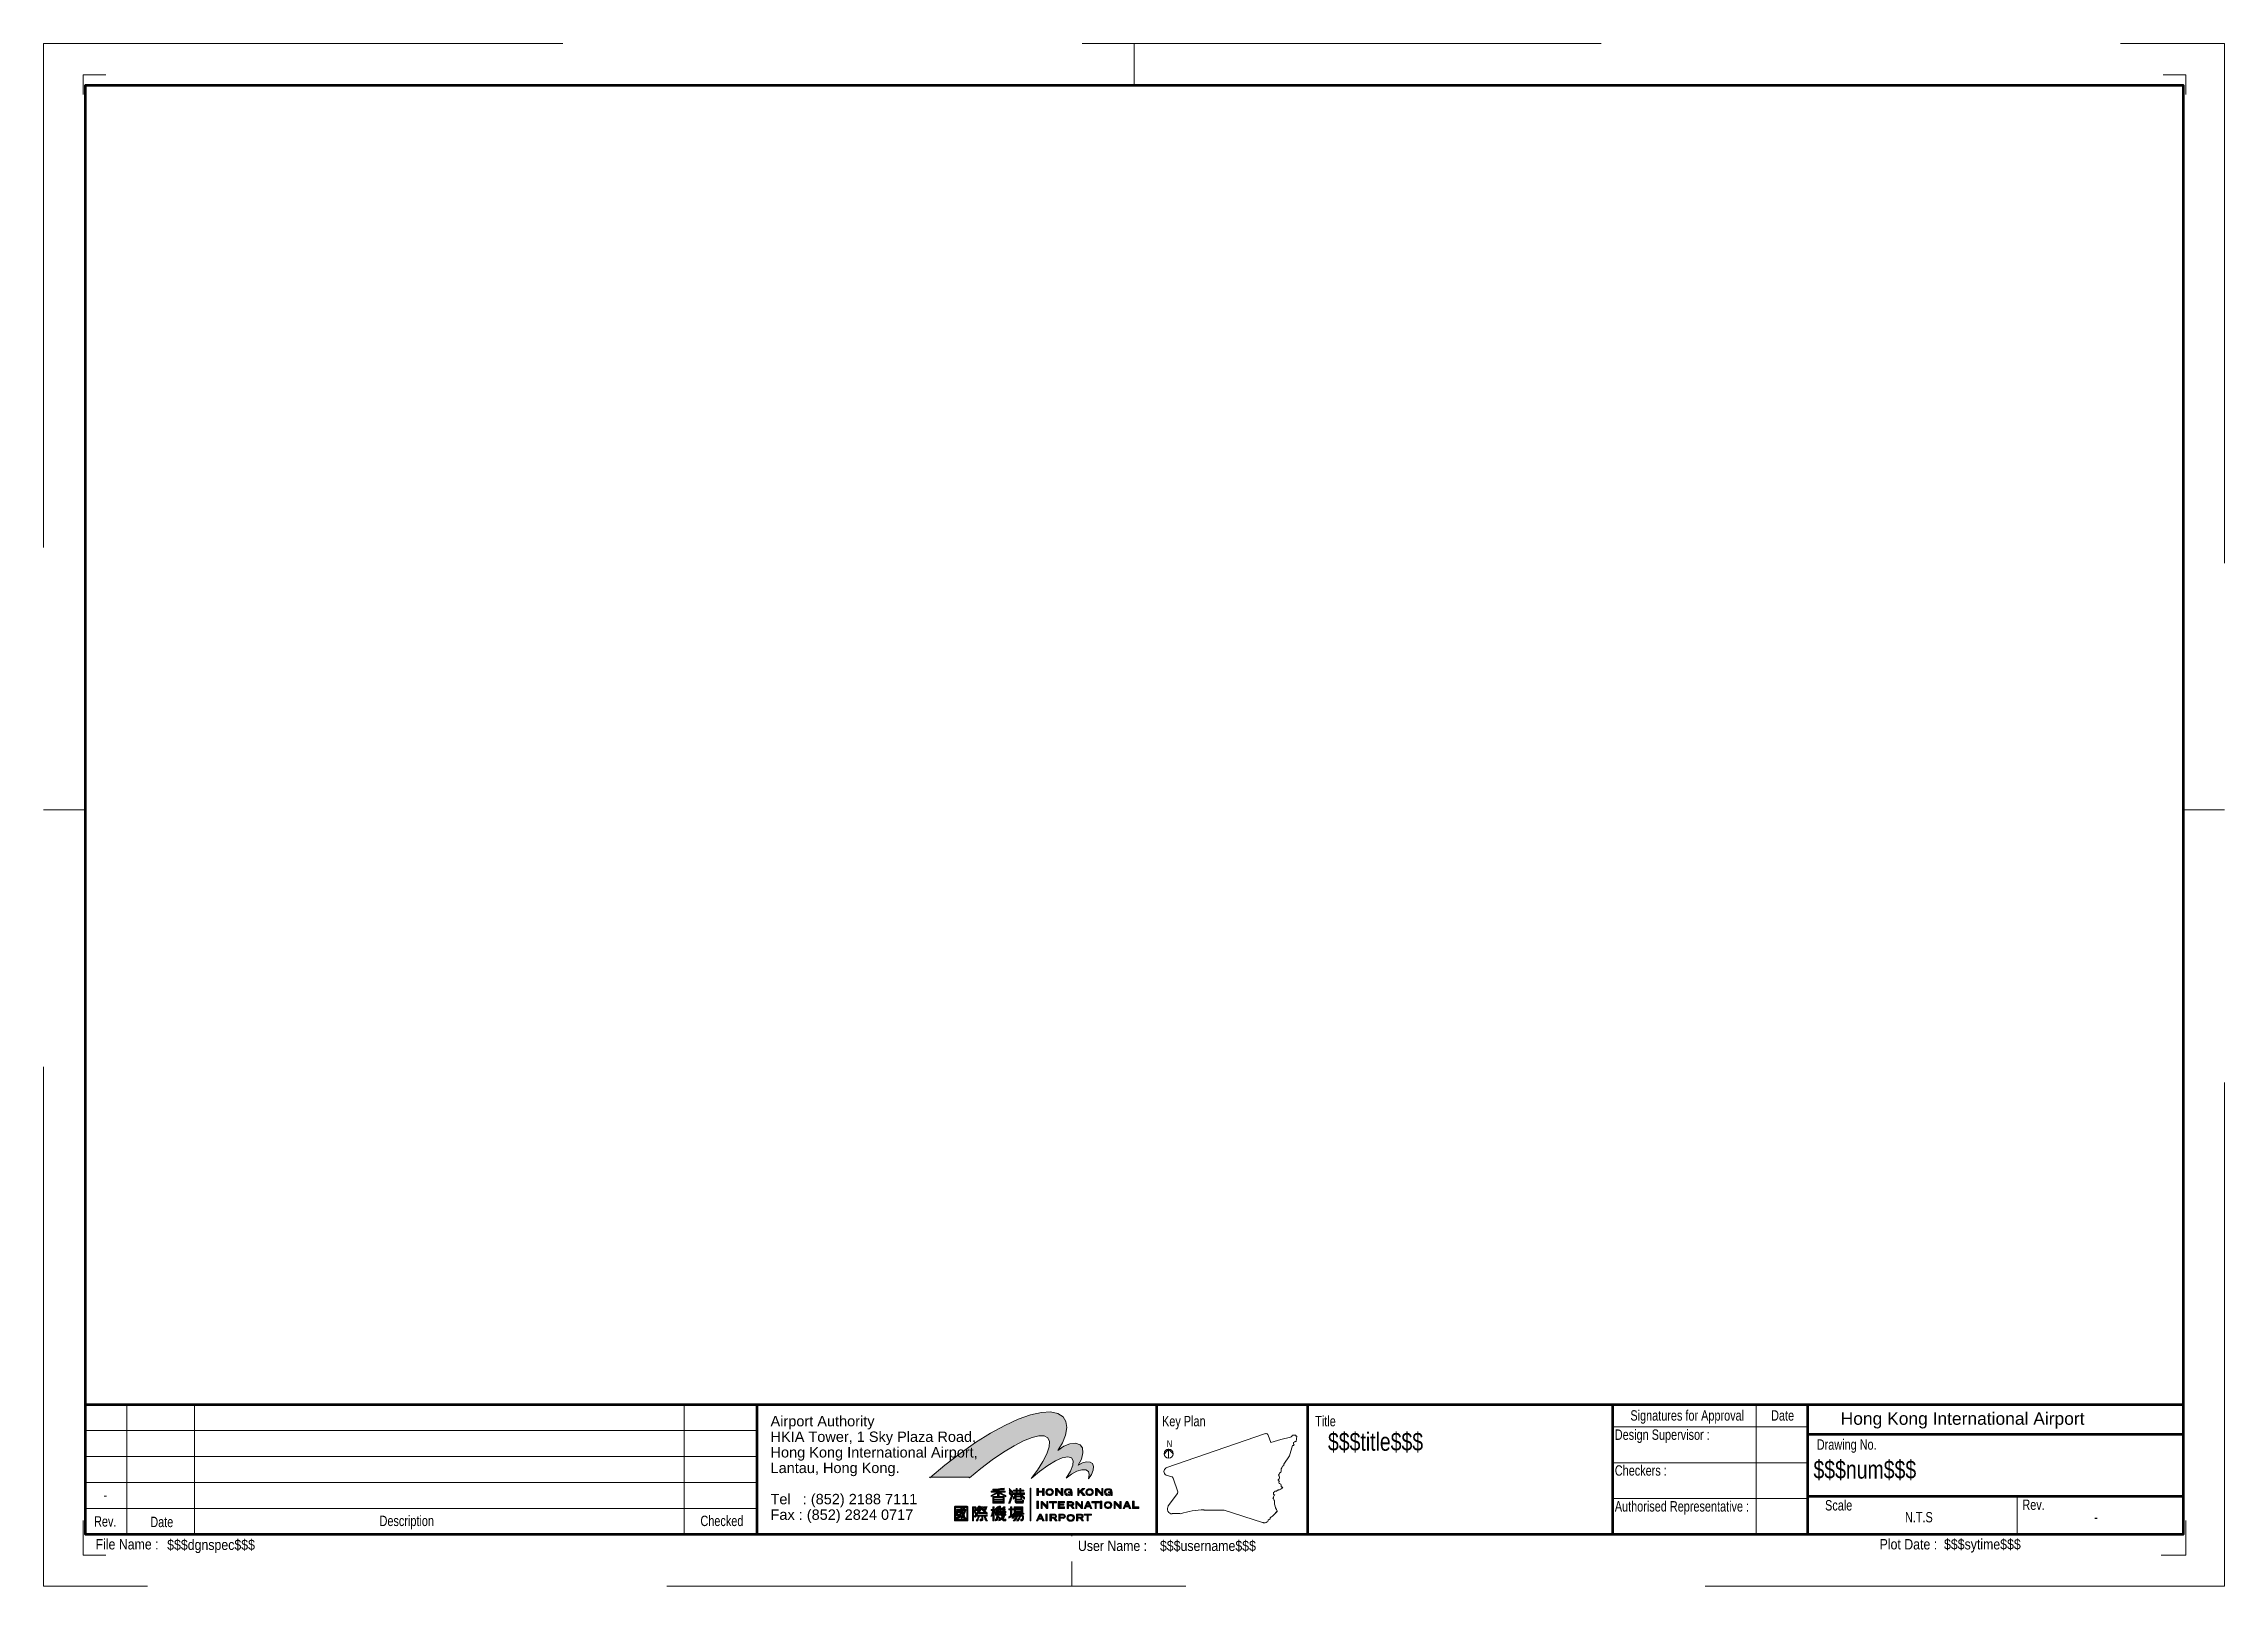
# Model space of a CAD drawing. Header units: inches. Extents: x 241.812 to 242.232, y 83.676 to 83.973.
import ezdxf
from ezdxf.enums import TextEntityAlignment as Align

# ---------------------------------------------------------------- set-up
doc = ezdxf.new("R2010")
doc.units = ezdxf.units.IN
doc.header["$MEASUREMENT"] = 0
doc.linetypes.add('DGN2', pattern=[0.002246, 0.001123, -0.001123])
doc.linetypes.add('DGN3', pattern=[0.003369, 0.002246, -0.001123])
doc.layers.get('0').update_dxf_attribs({"lineweight": 0})
doc.layers.add('CLK Key Plan', color=7, linetype='Continuous', lineweight=0)
doc.layers.add('Level 63', color=7, linetype='Continuous', lineweight=0)
doc.styles.add('Style-Arial', font='arial.ttf', dxfattribs={"height": 0.2})
doc.styles.add('Style-CHAR_FAST_FONT', font='CHAR_FAST_FONT.shx', dxfattribs={"height": 0.2})

msp = doc.modelspace()

# ---------------------------------------------------------------- texts
at = {"layer": 'CLK Key Plan', "color": 7, "linetype": 'Continuous', "lineweight": 13, "style": 'Style-Arial', "width": 0.750113}
msp.add_text('N', height=0.00133, dxfattribs=at).set_placement((242.0281, 83.7029))
at = {"layer": 'Level 63', "color": 7, "linetype": 'Continuous', "lineweight": 30, "style": 'Style-Arial', "width": 0.750075}
for s, height, p in [('Key Plan', 0.002, (242.0272, 83.7069)), ('Title', 0.002, (242.0567, 83.7069)), ('Design Supervisor :', 0.0019998, (242.1144, 83.7043)), ('Signatures for Approval', 0.0019998, (242.1174, 83.708)), ('Drawing No.', 0.0019998, (242.1533, 83.7024)), ('Checkers :', 0.002, (242.1144, 83.6974)), ('Authorised Representative :', 0.0019998, (242.1144, 83.6905)), ('Scale', 0.002, (242.1549, 83.6907)), ('N.T.S', 0.002, (242.17028, 83.68841)), ('Rev.', 0.002, (242.1929, 83.6908)), ('-', 0.002, (242.20673, 83.68841))]:
    msp.add_text(s, height=height, dxfattribs=at).set_placement(p)
at = {"layer": 'Level 63', "color": 7, "linetype": 'Continuous', "lineweight": 40, "style": 'Style-Arial', "width": 0.750075}
msp.add_text('Date', height=0.002, dxfattribs=at).set_placement((242.1445, 83.708))
at = {"layer": 'Level 63', "color": 7, "linetype": 'Continuous', "lineweight": 0, "style": 'Style-Arial'}
msp.add_text('Hong Kong International Airport', height=0.0024, dxfattribs=at).set_placement((242.1579, 83.7072))
at = {"layer": 'Level 63', "color": 7, "linetype": 'Continuous', "lineweight": 13, "style": 'Style-CHAR_FAST_FONT', "width": 0.800103}
for s, height, p in [('$$$title$$$', 0.0034998, (242.05916, 83.7057)), ('$$$num$$$', 0.0035, (242.15266, 83.70033))]:
    msp.add_text(s, height=height, dxfattribs=at).set_placement(p, align=Align.TOP_LEFT)
at = {"layer": 'Level 63', "color": 7, "linetype": 'Continuous', "lineweight": 0, "style": 'Style-Arial', "width": 0.750075}
for s, p in [('-', (241.82367, 83.69268)), ('Rev.', (241.82367, 83.6876)), ('Date', (241.83456, 83.6875))]:
    msp.add_text(s, height=0.002, dxfattribs=at).set_placement(p, align=Align.CENTER)
for s, height, p in [('Description', 0.0019998, (241.8765, 83.6877)), ('Checked', 0.002, (241.9383, 83.6877))]:
    msp.add_text(s, height=height, dxfattribs=at).set_placement(p)
at = {"layer": 'Level 63', "color": 7, "linetype": 'DGN2', "lineweight": 30, "style": 'Style-Arial', "width": 0.849985}
for s, p in [('File Name :', (241.8218, 83.6852)), ('$$$dgnspec$$$', (241.8356, 83.6851)), ('$$$username$$$', (242.0268, 83.6849)), ('Plot Date :', (242.1654, 83.6852)), ('$$$sytime$$$', (242.1778, 83.6852)), ('User Name :', (242.011, 83.6849))]:
    msp.add_text(s, height=0.0019998, dxfattribs=at).set_placement(p, align=Align.TOP_LEFT)
at = {"layer": 'Level 63', "color": 7, "linetype": 'Continuous', "lineweight": 0, "insert": (241.9518, 83.7089), "char_height": 0.0019998, "width": 0.0433423, "attachment_point": 1, "line_spacing_factor": 0.90003, "style": 'Style-Arial'}
msp.add_mtext('Airport Authority\\PHKIA Tower, 1 Sky Plaza Road,\\PHong Kong International Airport, \\PLantau, Hong Kong.\\P \\PTel   : (852) 2188 7111\\PFax : (852) 2824 0717\\P', dxfattribs=at)

# ---------------------------------------------------------------- blocks, each defined once
blk = doc.blocks.new('AnonymusCell')
at = {"layer": 'Level 63', "linetype": 'Continuous', "lineweight": 0}
h = blk.add_hatch(color=7, dxfattribs=at)
h.paths.add_polyline_path([(-0.00153, 0.00028), (-0.00151, 0.00055), (-0.00143, 0.00081), (-0.00129, 0.00104), (-0.00111, 0.00124), (-0.0009, 0.00139), (-0.00065, 0.00148), (-0.00038, 0.00155), (-0.0001, 0.00157), (0.00019, 0.00155), (0.00046, 0.00148), (0.00067, 0.0014), (0.00087, 0.00128), (0.00104, 0.00112), (0.00117, 0.00093), (0.00127, 0.00071), (0.00133, 0.00048), (0.00134, 0.00025), (0.00134, 0.00025), (0.00132, -0.00002), (0.00123, -0.00028), (0.0011, -0.00051), (0.00092, -0.00071), (0.0007, -0.00086), (0.00046, -0.00096), (0.00019, -0.00102), (-0.0001, -0.00104), (-0.00038, -0.00102), (-0.00065, -0.00096), (-0.00087, -0.00087), (-0.00106, -0.00075), (-0.00123, -0.00059), (-0.00137, -0.0004), (-0.00146, -0.00019), (-0.00152, 0.00004), (-0.00153, 0.00028)])
h.paths.add_polyline_path([(-0.00055, 0.00105), (-0.00033, 0.0011), (-0.0001, 0.00112), (0.00012, 0.0011), (0.00034, 0.00105), (0.00034, 0.00105), (0.00048, 0.001), (0.00061, 0.00092), (0.00072, 0.00082), (0.00081, 0.00069), (0.00087, 0.00055), (0.00091, 0.0004), (0.00091, 0.00024), (0.00091, 0.00024), (0.0009, 0.00007), (0.00084, -0.0001), (0.00076, -0.00024), (0.00064, -0.00037), (0.00051, -0.00046), (0.00035, -0.00052), (0.00034, -0.00053), (0.00013, -0.00057), (-0.0001, -0.00059), (-0.00032, -0.00057), (-0.00053, -0.00053), (-0.00055, -0.00052), (-0.00071, -0.00046), (-0.00085, -0.00036), (-0.00096, -0.00022), (-0.00105, -0.00006), (-0.0011, 0.00011), (-0.0011, 0.00029), (-0.00111, 0.00029), (-0.00109, 0.00046), (-0.00104, 0.00062), (-0.00095, 0.00077), (-0.00084, 0.00089), (-0.0007, 0.00099), (-0.00055, 0.00105)])
at = {"layer": 'Level 63', "color": 7, "linetype": 'Continuous', "lineweight": 0}
for points in [[(-0.00153, 0.00028), (-0.00151, 0.00055), (-0.00143, 0.00081), (-0.00129, 0.00104), (-0.00111, 0.00124), (-0.0009, 0.00139), (-0.00065, 0.00148), (-0.00038, 0.00155), (-0.0001, 0.00157), (0.00019, 0.00155), (0.00046, 0.00148), (0.00067, 0.0014), (0.00087, 0.00128), (0.00104, 0.00112), (0.00117, 0.00093), (0.00127, 0.00071), (0.00133, 0.00048), (0.00134, 0.00025), (0.00134, 0.00025), (0.00132, -0.00002), (0.00123, -0.00028), (0.0011, -0.00051), (0.00092, -0.00071), (0.0007, -0.00086), (0.00046, -0.00096), (0.00019, -0.00102), (-0.0001, -0.00104), (-0.00038, -0.00102), (-0.00065, -0.00096), (-0.00087, -0.00087), (-0.00106, -0.00075), (-0.00123, -0.00059), (-0.00137, -0.0004), (-0.00146, -0.00019), (-0.00152, 0.00004), (-0.00153, 0.00028)], [(-0.00055, 0.00105), (-0.00033, 0.0011), (-0.0001, 0.00112), (0.00012, 0.0011), (0.00034, 0.00105), (0.00034, 0.00105), (0.00048, 0.001), (0.00061, 0.00092), (0.00072, 0.00082), (0.00081, 0.00069), (0.00087, 0.00055), (0.00091, 0.0004), (0.00091, 0.00024), (0.00091, 0.00024), (0.0009, 0.00007), (0.00084, -0.0001), (0.00076, -0.00024), (0.00064, -0.00037), (0.00051, -0.00046), (0.00035, -0.00052), (0.00034, -0.00053), (0.00013, -0.00057), (-0.0001, -0.00059), (-0.00032, -0.00057), (-0.00053, -0.00053), (-0.00055, -0.00052), (-0.00071, -0.00046), (-0.00085, -0.00036), (-0.00096, -0.00022), (-0.00105, -0.00006), (-0.0011, 0.00011), (-0.0011, 0.00029), (-0.00111, 0.00029), (-0.00109, 0.00046), (-0.00104, 0.00062), (-0.00095, 0.00077), (-0.00084, 0.00089), (-0.0007, 0.00099), (-0.00055, 0.00105)]]:
    blk.add_lwpolyline(points, close=True, dxfattribs=at)
blk = doc.blocks.new('AnonymusCell_2')
at = {"layer": 'Level 63', "linetype": 'Continuous', "lineweight": 0}
h = blk.add_hatch(color=7, dxfattribs=at)
h.paths.add_polyline_path([(-0.00153, 0.00028), (-0.00151, 0.00055), (-0.00143, 0.00081), (-0.00129, 0.00104), (-0.00111, 0.00124), (-0.0009, 0.00139), (-0.00065, 0.00148), (-0.00038, 0.00155), (-0.0001, 0.00157), (0.00019, 0.00155), (0.00046, 0.00148), (0.00067, 0.0014), (0.00087, 0.00128), (0.00104, 0.00112), (0.00117, 0.00093), (0.00127, 0.00071), (0.00133, 0.00048), (0.00134, 0.00025), (0.00134, 0.00025), (0.00132, -0.00002), (0.00123, -0.00028), (0.0011, -0.00051), (0.00092, -0.00071), (0.0007, -0.00086), (0.00046, -0.00096), (0.00019, -0.00102), (-0.0001, -0.00104), (-0.00038, -0.00102), (-0.00065, -0.00096), (-0.00087, -0.00087), (-0.00106, -0.00075), (-0.00123, -0.00059), (-0.00137, -0.0004), (-0.00146, -0.00019), (-0.00152, 0.00004), (-0.00153, 0.00028)])
h.paths.add_polyline_path([(-0.00055, 0.00105), (-0.00033, 0.0011), (-0.0001, 0.00112), (0.00012, 0.0011), (0.00034, 0.00105), (0.00034, 0.00105), (0.00048, 0.001), (0.00061, 0.00092), (0.00072, 0.00082), (0.00081, 0.00069), (0.00087, 0.00055), (0.00091, 0.0004), (0.00091, 0.00024), (0.00091, 0.00024), (0.0009, 0.00007), (0.00084, -0.0001), (0.00076, -0.00024), (0.00064, -0.00037), (0.00051, -0.00046), (0.00035, -0.00052), (0.00034, -0.00053), (0.00013, -0.00057), (-0.0001, -0.00059), (-0.00032, -0.00057), (-0.00053, -0.00053), (-0.00055, -0.00052), (-0.00071, -0.00046), (-0.00085, -0.00036), (-0.00096, -0.00022), (-0.00105, -0.00006), (-0.0011, 0.00011), (-0.0011, 0.00029), (-0.00111, 0.00029), (-0.00109, 0.00046), (-0.00104, 0.00062), (-0.00095, 0.00077), (-0.00084, 0.00089), (-0.0007, 0.00099), (-0.00055, 0.00105)])
at = {"layer": 'Level 63', "color": 7, "linetype": 'Continuous', "lineweight": 0}
for points in [[(-0.00153, 0.00028), (-0.00151, 0.00055), (-0.00143, 0.00081), (-0.00129, 0.00104), (-0.00111, 0.00124), (-0.0009, 0.00139), (-0.00065, 0.00148), (-0.00038, 0.00155), (-0.0001, 0.00157), (0.00019, 0.00155), (0.00046, 0.00148), (0.00067, 0.0014), (0.00087, 0.00128), (0.00104, 0.00112), (0.00117, 0.00093), (0.00127, 0.00071), (0.00133, 0.00048), (0.00134, 0.00025), (0.00134, 0.00025), (0.00132, -0.00002), (0.00123, -0.00028), (0.0011, -0.00051), (0.00092, -0.00071), (0.0007, -0.00086), (0.00046, -0.00096), (0.00019, -0.00102), (-0.0001, -0.00104), (-0.00038, -0.00102), (-0.00065, -0.00096), (-0.00087, -0.00087), (-0.00106, -0.00075), (-0.00123, -0.00059), (-0.00137, -0.0004), (-0.00146, -0.00019), (-0.00152, 0.00004), (-0.00153, 0.00028)], [(-0.00055, 0.00105), (-0.00033, 0.0011), (-0.0001, 0.00112), (0.00012, 0.0011), (0.00034, 0.00105), (0.00034, 0.00105), (0.00048, 0.001), (0.00061, 0.00092), (0.00072, 0.00082), (0.00081, 0.00069), (0.00087, 0.00055), (0.00091, 0.0004), (0.00091, 0.00024), (0.00091, 0.00024), (0.0009, 0.00007), (0.00084, -0.0001), (0.00076, -0.00024), (0.00064, -0.00037), (0.00051, -0.00046), (0.00035, -0.00052), (0.00034, -0.00053), (0.00013, -0.00057), (-0.0001, -0.00059), (-0.00032, -0.00057), (-0.00053, -0.00053), (-0.00055, -0.00052), (-0.00071, -0.00046), (-0.00085, -0.00036), (-0.00096, -0.00022), (-0.00105, -0.00006), (-0.0011, 0.00011), (-0.0011, 0.00029), (-0.00111, 0.00029), (-0.00109, 0.00046), (-0.00104, 0.00062), (-0.00095, 0.00077), (-0.00084, 0.00089), (-0.0007, 0.00099), (-0.00055, 0.00105)]]:
    blk.add_lwpolyline(points, close=True, dxfattribs=at)
blk = doc.blocks.new('AnonymusCell_4')
at = {"layer": 'Level 63', "linetype": 'Continuous', "lineweight": 0}
h = blk.add_hatch(color=7, dxfattribs=at)
h.paths.add_polyline_path([(-0.00143, 0.00028), (-0.00141, 0.00055), (-0.00133, 0.00081), (-0.00119, 0.00104), (-0.00101, 0.00124), (-0.0008, 0.00139), (-0.00055, 0.00148), (-0.00028, 0.00155), (0, 0.00157), (0.00029, 0.00155), (0.00056, 0.00148), (0.00077, 0.0014), (0.00097, 0.00128), (0.00114, 0.00112), (0.00127, 0.00093), (0.00137, 0.00071), (0.00143, 0.00048), (0.00144, 0.00025), (0.00144, 0.00025), (0.00142, -0.00002), (0.00133, -0.00028), (0.0012, -0.00051), (0.00102, -0.00071), (0.0008, -0.00086), (0.00056, -0.00096), (0.00029, -0.00102), (0, -0.00104), (-0.00028, -0.00102), (-0.00055, -0.00096), (-0.00077, -0.00087), (-0.00096, -0.00075), (-0.00113, -0.00059), (-0.00127, -0.0004), (-0.00136, -0.00019), (-0.00142, 0.00004), (-0.00143, 0.00028)])
h.paths.add_polyline_path([(-0.00045, 0.00105), (-0.00023, 0.0011), (0, 0.00112), (0.00022, 0.0011), (0.00044, 0.00105), (0.00044, 0.00105), (0.00058, 0.001), (0.00071, 0.00092), (0.00082, 0.00082), (0.00091, 0.00069), (0.00097, 0.00055), (0.00101, 0.0004), (0.00101, 0.00024), (0.00101, 0.00024), (0.001, 0.00007), (0.00094, -0.0001), (0.00086, -0.00024), (0.00074, -0.00037), (0.00061, -0.00046), (0.00045, -0.00052), (0.00044, -0.00053), (0.00023, -0.00057), (0, -0.00059), (-0.00022, -0.00057), (-0.00043, -0.00053), (-0.00045, -0.00052), (-0.00061, -0.00046), (-0.00075, -0.00036), (-0.00086, -0.00022), (-0.00095, -0.00006), (-0.001, 0.00011), (-0.001, 0.00029), (-0.00101, 0.00029), (-0.00099, 0.00046), (-0.00094, 0.00062), (-0.00085, 0.00077), (-0.00074, 0.00089), (-0.0006, 0.00099), (-0.00045, 0.00105)])
at = {"layer": 'Level 63', "color": 7, "linetype": 'Continuous', "lineweight": 0}
for points in [[(-0.00143, 0.00028), (-0.00141, 0.00055), (-0.00133, 0.00081), (-0.00119, 0.00104), (-0.00101, 0.00124), (-0.0008, 0.00139), (-0.00055, 0.00148), (-0.00028, 0.00155), (0, 0.00157), (0.00029, 0.00155), (0.00056, 0.00148), (0.00077, 0.0014), (0.00097, 0.00128), (0.00114, 0.00112), (0.00127, 0.00093), (0.00137, 0.00071), (0.00143, 0.00048), (0.00144, 0.00025), (0.00144, 0.00025), (0.00142, -0.00002), (0.00133, -0.00028), (0.0012, -0.00051), (0.00102, -0.00071), (0.0008, -0.00086), (0.00056, -0.00096), (0.00029, -0.00102), (0, -0.00104), (-0.00028, -0.00102), (-0.00055, -0.00096), (-0.00077, -0.00087), (-0.00096, -0.00075), (-0.00113, -0.00059), (-0.00127, -0.0004), (-0.00136, -0.00019), (-0.00142, 0.00004), (-0.00143, 0.00028)], [(-0.00045, 0.00105), (-0.00023, 0.0011), (0, 0.00112), (0.00022, 0.0011), (0.00044, 0.00105), (0.00044, 0.00105), (0.00058, 0.001), (0.00071, 0.00092), (0.00082, 0.00082), (0.00091, 0.00069), (0.00097, 0.00055), (0.00101, 0.0004), (0.00101, 0.00024), (0.00101, 0.00024), (0.001, 0.00007), (0.00094, -0.0001), (0.00086, -0.00024), (0.00074, -0.00037), (0.00061, -0.00046), (0.00045, -0.00052), (0.00044, -0.00053), (0.00023, -0.00057), (0, -0.00059), (-0.00022, -0.00057), (-0.00043, -0.00053), (-0.00045, -0.00052), (-0.00061, -0.00046), (-0.00075, -0.00036), (-0.00086, -0.00022), (-0.00095, -0.00006), (-0.001, 0.00011), (-0.001, 0.00029), (-0.00101, 0.00029), (-0.00099, 0.00046), (-0.00094, 0.00062), (-0.00085, 0.00077), (-0.00074, 0.00089), (-0.0006, 0.00099), (-0.00045, 0.00105)]]:
    blk.add_lwpolyline(points, close=True, dxfattribs=at)
blk = doc.blocks.new('AnonymusCell_6')
at = {"layer": 'Level 63', "linetype": 'Continuous', "lineweight": 0}
h = blk.add_hatch(color=7, dxfattribs=at)
h.paths.add_polyline_path([(-0.00142, 0.00018), (-0.00139, 0.00045), (-0.00131, 0.00071), (-0.00118, 0.00094), (-0.001, 0.00114), (-0.00078, 0.00129), (-0.00054, 0.00138), (-0.00026, 0.00145), (0.00002, 0.00147), (0.0003, 0.00145), (0.00058, 0.00138), (0.00079, 0.0013), (0.00098, 0.00118), (0.00115, 0.00102), (0.00129, 0.00083), (0.00138, 0.00061), (0.00144, 0.00038), (0.00145, 0.00015), (0.00146, 0.00015), (0.00143, -0.00012), (0.00135, -0.00038), (0.00121, -0.00061), (0.00103, -0.00081), (0.00082, -0.00096), (0.00058, -0.00106), (0.0003, -0.00112), (0.00002, -0.00114), (-0.00026, -0.00112), (-0.00054, -0.00106), (-0.00075, -0.00097), (-0.00095, -0.00085), (-0.00112, -0.00069), (-0.00125, -0.0005), (-0.00135, -0.00029), (-0.00141, -0.00006), (-0.00142, 0.00018)])
h.paths.add_polyline_path([(-0.00043, 0.00095), (-0.00021, 0.001), (0.00001, 0.00102), (0.00024, 0.001), (0.00045, 0.00095), (0.00045, 0.00095), (0.0006, 0.0009), (0.00072, 0.00082), (0.00084, 0.00072), (0.00092, 0.00059), (0.00099, 0.00045), (0.00102, 0.0003), (0.00103, 0.00014), (0.00103, 0.00014), (0.00101, -0.00003), (0.00096, -0.0002), (0.00087, -0.00034), (0.00076, -0.00047), (0.00062, -0.00056), (0.00047, -0.00062), (0.00046, -0.00063), (0.00024, -0.00067), (0.00002, -0.00069), (-0.0002, -0.00067), (-0.00042, -0.00063), (-0.00043, -0.00062), (-0.00059, -0.00056), (-0.00073, -0.00046), (-0.00085, -0.00032), (-0.00094, -0.00016), (-0.00098, 0.00001), (-0.00099, 0.00019), (-0.00099, 0.00019), (-0.00098, 0.00036), (-0.00092, 0.00052), (-0.00084, 0.00067), (-0.00072, 0.00079), (-0.00059, 0.00089), (-0.00043, 0.00095)])
at = {"layer": 'Level 63', "color": 7, "linetype": 'Continuous', "lineweight": 0}
for points in [[(-0.00142, 0.00018), (-0.00139, 0.00045), (-0.00131, 0.00071), (-0.00118, 0.00094), (-0.001, 0.00114), (-0.00078, 0.00129), (-0.00054, 0.00138), (-0.00026, 0.00145), (0.00002, 0.00147), (0.0003, 0.00145), (0.00058, 0.00138), (0.00079, 0.0013), (0.00098, 0.00118), (0.00115, 0.00102), (0.00129, 0.00083), (0.00138, 0.00061), (0.00144, 0.00038), (0.00145, 0.00015), (0.00146, 0.00015), (0.00143, -0.00012), (0.00135, -0.00038), (0.00121, -0.00061), (0.00103, -0.00081), (0.00082, -0.00096), (0.00058, -0.00106), (0.0003, -0.00112), (0.00002, -0.00114), (-0.00026, -0.00112), (-0.00054, -0.00106), (-0.00075, -0.00097), (-0.00095, -0.00085), (-0.00112, -0.00069), (-0.00125, -0.0005), (-0.00135, -0.00029), (-0.00141, -0.00006), (-0.00142, 0.00018)], [(-0.00043, 0.00095), (-0.00021, 0.001), (0.00001, 0.00102), (0.00024, 0.001), (0.00045, 0.00095), (0.00045, 0.00095), (0.0006, 0.0009), (0.00072, 0.00082), (0.00084, 0.00072), (0.00092, 0.00059), (0.00099, 0.00045), (0.00102, 0.0003), (0.00103, 0.00014), (0.00103, 0.00014), (0.00101, -0.00003), (0.00096, -0.0002), (0.00087, -0.00034), (0.00076, -0.00047), (0.00062, -0.00056), (0.00047, -0.00062), (0.00046, -0.00063), (0.00024, -0.00067), (0.00002, -0.00069), (-0.0002, -0.00067), (-0.00042, -0.00063), (-0.00043, -0.00062), (-0.00059, -0.00056), (-0.00073, -0.00046), (-0.00085, -0.00032), (-0.00094, -0.00016), (-0.00098, 0.00001), (-0.00099, 0.00019), (-0.00099, 0.00019), (-0.00098, 0.00036), (-0.00092, 0.00052), (-0.00084, 0.00067), (-0.00072, 0.00079), (-0.00059, 0.00089), (-0.00043, 0.00095)]]:
    blk.add_lwpolyline(points, close=True, dxfattribs=at)
blk = doc.blocks.new('AnonymusCell_8')
at = {"layer": 'Level 63', "linetype": 'Continuous', "lineweight": 0}
h = blk.add_hatch(color=7, dxfattribs=at)
edge = h.paths.add_edge_path()
edge.add_line((0.0001, 0.0012), (-0.0004, 0.0012))
edge.add_line((-0.0004, 0.0012), (-0.0004, 0.0015))
edge.add_line((-0.0004, 0.0015), (-0.0006, 0.0015))
edge.add_line((-0.0006, 0.0015), (-0.0006, 0.0012))
edge.add_line((-0.0006, 0.0012), (-0.0011, 0.0012))
edge.add_line((-0.0011, 0.0012), (-0.0011, 0.001))
edge.add_line((-0.0011, 0.001), (-0.0006, 0.001))
edge.add_line((-0.0006, 0.001), (-0.0006, 0.0007))
edge.add_line((-0.0006, 0.0007), (-0.0012, 0.0007))
edge.add_line((-0.0012, 0.0007), (-0.0012, 0.0004))
edge.add_line((-0.0012, 0.0004), (-0.0007, 0.0004))
edge.add_line((-0.0007, 0.0004), (-0.001, 0))
edge.add_line((-0.001, 0), (-0.0012, -0.0002))
edge.add_line((-0.0012, -0.0002), (-0.0012, -0.0005))
edge.add_line((-0.0012, -0.0005), (-0.0008, -0.0001))
edge.add_line((-0.0008, -0.0001), (-0.0008, -0.0009))
edge.add_line((-0.0008, -0.0009), (-0.00081, -0.00097))
edge.add_arc((-0.00046, -0.00097), 0.00035, 180, 270)
edge.add_line((-0.00046, -0.00132), (-0.0004, -0.0013))
edge.add_line((-0.0004, -0.0013), (0.0006, -0.0013))
edge.add_line((0.0006, -0.0013), (0.00059, -0.00132))
edge.add_arc((0.00059, -0.00112), 0.0002, 270, 360)
edge.add_line((0.00079, -0.00112), (0.0008, -0.0011))
edge.add_line((0.0008, -0.0011), (0.0008, -0.0007))
edge.add_line((0.0008, -0.0007), (0.0006, -0.0007))
edge.add_line((0.0006, -0.0007), (0.0006, -0.001))
edge.add_line((0.0006, -0.001), (-0.0004, -0.001))
edge.add_line((-0.0004, -0.001), (-0.00041, -0.00102))
edge.add_arc((-0.00041, -0.00082), 0.0002, 180, 270, ccw=False)
edge.add_line((-0.00061, -0.00082), (-0.0006, -0.0008))
edge.add_line((-0.0006, -0.0008), (-0.0006, -0.0007))
edge.add_line((-0.0006, -0.0007), (0.0003, -0.0007))
edge.add_line((0.0003, -0.0007), (0.00029, -0.00072))
edge.add_arc((0.00029, -0.00052), 0.0002, 270, 360)
edge.add_line((0.00049, -0.00052), (0.0005, -0.0005))
edge.add_line((0.0005, -0.0005), (0.0005, -0.0001))
edge.add_line((0.0005, -0.0001), (0.00049, -0.00012))
edge.add_arc((0.00029, -0.00012), 0.0002, 0, 90)
edge.add_line((0.00029, 0.00008), (0.0003, 0.0001))
edge.add_line((0.0003, 0.0001), (-0.0006, 0.0001))
edge.add_line((-0.0006, 0.0001), (-0.0005, 0.0004))
edge.add_line((-0.0005, 0.0004), (0.0002, 0.0004))
edge.add_line((0.0002, 0.0004), (0.0003, 0.0002))
edge.add_line((0.0003, 0.0002), (0.0006, -0.0001))
edge.add_line((0.0006, -0.0001), (0.001, -0.0005))
edge.add_line((0.001, -0.0005), (0.001, -0.0002))
edge.add_line((0.001, -0.0002), (0.0008, 0))
edge.add_line((0.0008, 0), (0.0005, 0.0004))
edge.add_line((0.0005, 0.0004), (0.001, 0.0004))
edge.add_line((0.001, 0.0004), (0.001, 0.0007))
edge.add_line((0.001, 0.0007), (0.0003, 0.0007))
edge.add_line((0.0003, 0.0007), (0.0003, 0.001))
edge.add_line((0.0003, 0.001), (0.0009, 0.001))
edge.add_line((0.0009, 0.001), (0.0009, 0.0012))
edge.add_line((0.0009, 0.0012), (0.0003, 0.0012))
edge.add_line((0.0003, 0.0012), (0.0003, 0.0015))
edge.add_line((0.0003, 0.0015), (0.0001, 0.0015))
edge.add_line((0.0001, 0.0015), (0.0001, 0.0012))
h.paths.add_polyline_path([(-0.0004, 0.0007), (0.0001, 0.0007), (0.0001, 0.001), (-0.0004, 0.001)])
h.paths.add_polyline_path([(-0.0006, -0.0001), (0.0003, -0.0001), (0.0003, -0.0005), (-0.0006, -0.0005)])
at = {"layer": 'Level 63', "color": 7, "linetype": 'Continuous', "lineweight": 0}
blk.add_lwpolyline([(0.0001, 0.0012), (-0.0004, 0.0012), (-0.0004, 0.0015), (-0.0006, 0.0015), (-0.0006, 0.0012), (-0.0011, 0.0012), (-0.0011, 0.001), (-0.0006, 0.001), (-0.0006, 0.0007), (-0.0012, 0.0007), (-0.0012, 0.0004), (-0.0007, 0.0004), (-0.001, 0), (-0.0012, -0.0002), (-0.0012, -0.0005), (-0.0008, -0.0001), (-0.0008, -0.0009), (-0.00081, -0.00097, 0.414214), (-0.00046, -0.00132), (-0.0004, -0.0013), (0.0006, -0.0013), (0.00059, -0.00132, 0.414214), (0.00079, -0.00112), (0.0008, -0.0011), (0.0008, -0.0007), (0.0006, -0.0007), (0.0006, -0.001), (-0.0004, -0.001), (-0.00041, -0.00102, -0.414214), (-0.00061, -0.00082), (-0.0006, -0.0008), (-0.0006, -0.0007), (0.0003, -0.0007), (0.00029, -0.00072, 0.414214), (0.00049, -0.00052), (0.0005, -0.0005), (0.0005, -0.0001), (0.00049, -0.00012, 0.414214), (0.00029, 0.00008), (0.0003, 0.0001), (-0.0006, 0.0001), (-0.0005, 0.0004), (0.0002, 0.0004), (0.0003, 0.0002), (0.0006, -0.0001), (0.001, -0.0005), (0.001, -0.0002), (0.0008, 0), (0.0005, 0.0004), (0.001, 0.0004), (0.001, 0.0007), (0.0003, 0.0007), (0.0003, 0.001), (0.0009, 0.001), (0.0009, 0.0012), (0.0003, 0.0012), (0.0003, 0.0015), (0.0001, 0.0015)], format="xyb", close=True, dxfattribs=at)
for points in [[(-0.0004, 0.0007), (0.0001, 0.0007), (0.0001, 0.001), (-0.0004, 0.001)], [(-0.0006, -0.0001), (0.0003, -0.0001), (0.0003, -0.0005), (-0.0006, -0.0005)]]:
    blk.add_lwpolyline(points, close=True, dxfattribs=at)
blk = doc.blocks.new('AnonymusCell_10')
at = {"layer": 'Level 63', "linetype": 'Continuous', "lineweight": 0}
h = blk.add_hatch(color=7, dxfattribs=at)
edge = h.paths.add_edge_path()
edge.add_line((-0.0003, 0.0006), (-0.0009, 0.0003))
edge.add_line((-0.0009, 0.0003), (-0.0015, 0))
edge.add_line((-0.0015, 0), (-0.0015, 0.0002))
edge.add_line((-0.0015, 0.0002), (-0.0009, 0.0005))
edge.add_line((-0.0009, 0.0005), (-0.0005, 0.0007))
edge.add_line((-0.0005, 0.0007), (-0.0003, 0.0007))
edge.add_line((-0.0003, 0.0007), (-0.0003, 0.0008))
edge.add_line((-0.0003, 0.0008), (-0.0015, 0.0008))
edge.add_line((-0.0015, 0.0008), (-0.0015, 0.001))
edge.add_line((-0.0015, 0.001), (-0.0003, 0.001))
edge.add_line((-0.0003, 0.001), (-0.0003, 0.0012))
edge.add_line((-0.0003, 0.0012), (-0.0006, 0.0012))
edge.add_line((-0.0006, 0.0012), (-0.0012, 0.0012))
edge.add_line((-0.0012, 0.0012), (-0.0012, 0.0014))
edge.add_line((-0.0012, 0.0014), (-0.0009, 0.0014))
edge.add_line((-0.0009, 0.0014), (-0.0005, 0.0014))
edge.add_line((-0.0005, 0.0014), (0.0003, 0.0015))
edge.add_line((0.0003, 0.0015), (0.001, 0.0016))
edge.add_line((0.001, 0.0016), (0.001, 0.0013))
edge.add_line((0.001, 0.0013), (0.0006, 0.0013))
edge.add_line((0.0006, 0.0013), (0.0001, 0.0013))
edge.add_line((0.0001, 0.0013), (0, 0.0013))
edge.add_line((0, 0.0013), (0, 0.001))
edge.add_line((0, 0.001), (0.0012, 0.001))
edge.add_line((0.0012, 0.001), (0.0012, 0.0008))
edge.add_line((0.0012, 0.0008), (0, 0.0008))
edge.add_line((0, 0.0008), (0, 0.0007))
edge.add_line((0, 0.0007), (0.0003, 0.0007))
edge.add_line((0.0003, 0.0007), (0.0006, 0.0005))
edge.add_line((0.0006, 0.0005), (0.0013, 0.0002))
edge.add_line((0.0013, 0.0002), (0.0013, -0.0001))
edge.add_line((0.0013, -0.0001), (0.0006, 0.0003))
edge.add_line((0.0006, 0.0003), (0, 0.0006))
edge.add_line((0, 0.0006), (0, 0))
edge.add_line((0, 0), (0.0009, 0))
edge.add_line((0.0009, 0), (0.00089, -0.00002))
edge.add_arc((0.00089, -0.00012), 0.0001, 0, 90, ccw=False)
edge.add_line((0.00099, -0.00012), (0.001, -0.0001))
edge.add_line((0.001, -0.0001), (0.001, -0.0012))
edge.add_line((0.001, -0.0012), (0.00099, -0.00122))
edge.add_arc((0.00089, -0.00122), 0.0001, 270, 360, ccw=False)
edge.add_line((0.00089, -0.00132), (0.0009, -0.0013))
edge.add_line((0.0009, -0.0013), (-0.0011, -0.0013))
edge.add_line((-0.0011, -0.0013), (-0.00111, -0.00132))
edge.add_arc((-0.00111, -0.00122), 0.0001, 180, 270, ccw=False)
edge.add_line((-0.00121, -0.00122), (-0.0012, -0.0012))
edge.add_line((-0.0012, -0.0012), (-0.0012, -0.0001))
edge.add_line((-0.0012, -0.0001), (-0.00121, -0.00012))
edge.add_arc((-0.00111, -0.00012), 0.0001, 90, 180, ccw=False)
edge.add_line((-0.00111, -0.00002), (-0.0011, 0))
edge.add_line((-0.0011, 0), (-0.0003, 0))
edge.add_line((-0.0003, 0), (-0.0003, 0.0006))
h.paths.add_polyline_path([(-0.001, -0.0002), (0.0008, -0.0002), (0.0008, -0.0005), (-0.001, -0.0005)])
h.paths.add_polyline_path([(-0.001, -0.0007), (0.0008, -0.0007), (0.0008, -0.001), (-0.001, -0.001)])
at = {"layer": 'Level 63', "color": 7, "linetype": 'Continuous', "lineweight": 0}
blk.add_lwpolyline([(-0.0003, 0.0006), (-0.0009, 0.0003), (-0.0015, 0), (-0.0015, 0.0002), (-0.0009, 0.0005), (-0.0005, 0.0007), (-0.0003, 0.0007), (-0.0003, 0.0008), (-0.0015, 0.0008), (-0.0015, 0.001), (-0.0003, 0.001), (-0.0003, 0.0012), (-0.0006, 0.0012), (-0.0012, 0.0012), (-0.0012, 0.0014), (-0.0009, 0.0014), (-0.0005, 0.0014), (0.0003, 0.0015), (0.001, 0.0016), (0.001, 0.0013), (0.0006, 0.0013), (0.0001, 0.0013), (0, 0.0013), (0, 0.001), (0.0012, 0.001), (0.0012, 0.0008), (0, 0.0008), (0, 0.0007), (0.0003, 0.0007), (0.0006, 0.0005), (0.0013, 0.0002), (0.0013, -0.0001), (0.0006, 0.0003), (0, 0.0006), (0, 0), (0.0009, 0), (0.00089, -0.00002, -0.414214), (0.00099, -0.00012), (0.001, -0.0001), (0.001, -0.0012), (0.00099, -0.00122, -0.414214), (0.00089, -0.00132), (0.0009, -0.0013), (-0.0011, -0.0013), (-0.00111, -0.00132, -0.414214), (-0.00121, -0.00122), (-0.0012, -0.0012), (-0.0012, -0.0001), (-0.00121, -0.00012, -0.414214), (-0.00111, -0.00002), (-0.0011, 0), (-0.0003, 0)], format="xyb", close=True, dxfattribs=at)
for points in [[(-0.001, -0.0002), (0.0008, -0.0002), (0.0008, -0.0005), (-0.001, -0.0005)], [(-0.001, -0.0007), (0.0008, -0.0007), (0.0008, -0.001), (-0.001, -0.001)]]:
    blk.add_lwpolyline(points, close=True, dxfattribs=at)
blk = doc.blocks.new('AnonymusCell_12')
at = {"layer": 'Level 63', "linetype": 'Continuous', "lineweight": 0}
h = blk.add_hatch(color=7, dxfattribs=at)
edge = h.paths.add_edge_path()
edge.add_line((-0.0005, -0.0012), (-0.0003, -0.0012))
edge.add_line((-0.0003, -0.0012), (-0.0003, -0.0004))
edge.add_line((-0.0003, -0.0004), (0, -0.0005))
edge.add_line((0, -0.0005), (0.0001, -0.0004))
edge.add_line((0.0001, -0.0004), (0.0003, -0.0003))
edge.add_line((0.0003, -0.0003), (0.0003, -0.0001))
edge.add_line((0.0003, -0.0001), (0.0003, 0.0001))
edge.add_line((0.0003, 0.0001), (0.0002, 0.0003))
edge.add_line((0.0002, 0.0003), (0, 0.0006))
edge.add_line((0, 0.0006), (0.0002, 0.0014))
edge.add_line((0.0002, 0.0014), (0.00018, 0.00135))
edge.add_arc((0.00009, 0.00138), 0.0001, 345.9638, 450)
edge.add_line((0.00009, 0.00148), (0.0001, 0.0015))
edge.add_line((0.0001, 0.0015), (-0.0004, 0.0015))
edge.add_line((-0.0004, 0.0015), (-0.00041, 0.00148))
edge.add_arc((-0.00041, 0.00138), 0.0001, 90, 180)
edge.add_line((-0.00051, 0.00138), (-0.0005, 0.0014))
edge.add_line((-0.0005, 0.0014), (-0.0005, -0.0012))
h.paths.add_polyline_path([(0.0001, 0), (-0.0002, 0.0006), (0, 0.0013), (-0.0003, 0.0013), (-0.0003, -0.0002), (0, -0.0002), (0.0001, -0.0001)])
at = {"layer": 'Level 63', "color": 7, "linetype": 'Continuous', "lineweight": 0}
blk.add_lwpolyline([(-0.0005, -0.0012), (-0.0003, -0.0012), (-0.0003, -0.0004), (0, -0.0005), (0.0001, -0.0004), (0.0003, -0.0003), (0.0003, -0.0001), (0.0003, 0.0001), (0.0002, 0.0003), (0, 0.0006), (0.0002, 0.0014), (0.00018, 0.00135, 0.487928), (0.00009, 0.00148), (0.0001, 0.0015), (-0.0004, 0.0015), (-0.00041, 0.00148, 0.414214), (-0.00051, 0.00138), (-0.0005, 0.0014)], format="xyb", close=True, dxfattribs=at)
blk.add_lwpolyline([(0.0001, 0), (-0.0002, 0.0006), (0, 0.0013), (-0.0003, 0.0013), (-0.0003, -0.0002), (0, -0.0002), (0.0001, -0.0001)], close=True, dxfattribs=at)
blk = doc.blocks.new('AnonymusCell_14')
at = {"layer": 'Level 63', "linetype": 'Continuous', "lineweight": 0}
h = blk.add_hatch(color=7, dxfattribs=at)
edge = h.paths.add_edge_path()
edge.add_line((0.0003, 0.0006), (0.0007, 0.0006))
edge.add_line((0.0007, 0.0006), (0.0004, 0.0002))
edge.add_line((0.0004, 0.0002), (0.00041, 0.0002))
edge.add_arc((0.00389, 0.00337), 0.00472, 216.283, 222.3007, ccw=False)
edge.add_line((0.00009, 0.00058), (0.0001, 0.0006))
edge.add_line((0.0001, 0.0006), (0, 0.0004))
edge.add_line((0, 0.0004), (-0.00001, 0.00038))
edge.add_arc((0.00257, 0.00197), 0.00303, 211.704, 229.1652)
edge.add_line((0.00059, -0.00032), (0.0006, -0.0003))
edge.add_line((0.0006, -0.0003), (-0.0006, -0.0003))
edge.add_line((-0.0006, -0.0003), (-0.0006, -0.00032))
edge.add_arc((-0.00343, 0.0024), 0.00393, 316.1389, 335.5973)
edge.add_line((0.00015, 0.00078), (0.0002, 0.0008))
edge.add_line((0.0002, 0.0008), (-0.0004, 0.0008))
edge.add_line((-0.0004, 0.0008), (-0.0003, 0.0009))
edge.add_line((-0.0003, 0.0009), (-0.0006, 0.0009))
edge.add_line((-0.0006, 0.0009), (-0.00064, 0.00088))
edge.add_arc((-0.00313, 0.00237), 0.00291, 311.2366, 329.1185, ccw=False)
edge.add_line((-0.00122, 0.00018), (-0.0012, 0.0002))
edge.add_line((-0.0012, 0.0002), (-0.0011, 0.0001))
edge.add_line((-0.0011, 0.0001), (-0.001, 0.0001))
edge.add_line((-0.001, 0.0001), (-0.0007, -0.0001))
edge.add_line((-0.0007, -0.0001), (-0.0009, -0.0003))
edge.add_line((-0.0009, -0.0003), (-0.0009, -0.0006))
edge.add_line((-0.0009, -0.0006), (-0.0006, -0.0003))
edge.add_line((-0.0006, -0.0003), (-0.0006, -0.0005))
edge.add_line((-0.0006, -0.0005), (0.0007, -0.0005))
edge.add_line((0.0007, -0.0005), (0.0007, -0.0004))
edge.add_line((0.0007, -0.0004), (0.00069, -0.00041))
edge.add_arc((0.00257, 0.00197), 0.00303, 231.6619, 238.5711)
edge.add_line((0.00099, -0.00062), (0.001, -0.0006))
edge.add_line((0.001, -0.0006), (0.001, -0.0003))
edge.add_line((0.001, -0.0003), (0.00099, -0.00035))
edge.add_arc((0.00389, 0.00337), 0.00472, 225.7512, 231.9959, ccw=False)
edge.add_arc((-0.00137, 0.00147), 0.00247, 323.2986, 343.7402)
edge.add_line((0.00099, 0.00078), (0.001, 0.0008))
edge.add_line((0.001, 0.0008), (0.0003, 0.0008))
edge.add_line((0.0003, 0.0008), (0.0003, 0.0006))
edge = h.paths.add_edge_path()
edge.add_line((-0.0005, 0.0006), (-0.0001, 0.0006))
edge.add_line((-0.0001, 0.0006), (-0.00014, 0.00058))
edge.add_arc((-0.00346, 0.00267), 0.00392, 323.8422, 327.7075, ccw=False)
edge.add_line((-0.00029, 0.00036), (-0.0003, 0.0004))
edge.add_line((-0.0003, 0.0004), (-0.0005, 0.0006))
h.paths.add_polyline_path([(-0.0005, 0.0001), (-0.0008, 0.0003), (-0.0007, 0.0004), (-0.0004, 0.0002)])
at = {"layer": 'Level 63', "color": 7, "linetype": 'Continuous', "lineweight": 0}
for points in [[(0.0003, 0.0006), (0.0007, 0.0006), (0.0004, 0.0002), (0.00041, 0.0002, -0.026263), (0.00009, 0.00058), (0.0001, 0.0006), (0, 0.0004), (-0.00001, 0.00038, 0.076337), (0.00059, -0.00032), (0.0006, -0.0003), (-0.0006, -0.0003), (-0.0006, -0.00032, 0.085108), (0.00015, 0.00078), (0.0002, 0.0008), (-0.0004, 0.0008), (-0.0003, 0.0009), (-0.0006, 0.0009), (-0.00064, 0.00088, -0.078183), (-0.00122, 0.00018), (-0.0012, 0.0002), (-0.0011, 0.0001), (-0.001, 0.0001), (-0.0007, -0.0001), (-0.0009, -0.0003), (-0.0009, -0.0006), (-0.0006, -0.0003), (-0.0006, -0.0005), (0.0007, -0.0005), (0.0007, -0.0004), (0.00069, -0.00041, 0.030156), (0.00099, -0.00062), (0.001, -0.0006), (0.001, -0.0003), (0.00099, -0.00035, -0.027254), (0.0006, -0.00001, 0.089431), (0.00099, 0.00078), (0.001, 0.0008), (0.0003, 0.0008)], [(-0.0005, 0.0006), (-0.0001, 0.0006), (-0.00014, 0.00058, -0.016867), (-0.00029, 0.00036), (-0.0003, 0.0004)]]:
    blk.add_lwpolyline(points, format="xyb", close=True, dxfattribs=at)
blk.add_lwpolyline([(-0.0005, 0.0001), (-0.0008, 0.0003), (-0.0007, 0.0004), (-0.0004, 0.0002)], close=True, dxfattribs=at)
blk = doc.blocks.new('AnonymusCell_16')
at = {"layer": 'Level 63', "linetype": 'Continuous', "lineweight": 0}
h = blk.add_hatch(color=7, dxfattribs=at)
edge = h.paths.add_edge_path()
edge.add_line((0.0009, 0.0003), (0.0009, 0.0006))
edge.add_line((0.0009, 0.0006), (0.0007, 0.0006))
edge.add_line((0.0007, 0.0006), (0.0007, 0.0004))
edge.add_line((0.0007, 0.0004), (0.0004, 0.0004))
edge.add_line((0.0004, 0.0004), (0.0008, 0.0009))
edge.add_line((0.0008, 0.0009), (0.0008, 0.001))
edge.add_line((0.0008, 0.001), (0.0005, 0.001))
edge.add_line((0.0005, 0.001), (0.0008, 0.0014))
edge.add_line((0.0008, 0.0014), (0.0005, 0.0014))
edge.add_line((0.0005, 0.0014), (0.0001, 0.001))
edge.add_line((0.0001, 0.001), (0.00006, 0.00095))
edge.add_arc((0.00013, 0.00088), 0.0001, 135, 270)
edge.add_line((0.00013, 0.00078), (0.0001, 0.0008))
edge.add_line((0.0001, 0.0008), (0.0005, 0.0008))
edge.add_line((0.0005, 0.0008), (0.0001, 0.0004))
edge.add_line((0.0001, 0.0004), (-0.0001, 0.0015))
edge.add_line((-0.0001, 0.0015), (-0.0004, 0.0015))
edge.add_line((-0.0004, 0.0015), (-0.0001, 0))
edge.add_line((-0.0001, 0), (-0.0011, 0))
edge.add_line((-0.0011, 0), (-0.0011, -0.0002))
edge.add_line((-0.0011, -0.0002), (-0.0008, -0.0002))
edge.add_line((-0.0008, -0.0002), (-0.0009, -0.0008))
edge.add_line((-0.0009, -0.0008), (-0.00091, -0.00082))
edge.add_arc((-0.00116, -0.00082), 0.00025, 306.8699, 360, ccw=False)
edge.add_line((-0.00101, -0.00102), (-0.001, -0.001))
edge.add_line((-0.001, -0.001), (-0.0011, -0.001))
edge.add_line((-0.0011, -0.001), (-0.0011, -0.001))
edge.add_line((-0.0011, -0.001), (-0.0011, -0.0013))
edge.add_line((-0.0011, -0.0013), (-0.0011, -0.0013))
edge.add_line((-0.0011, -0.0013), (-0.001, -0.0013))
edge.add_line((-0.001, -0.0013), (-0.00101, -0.00132))
edge.add_arc((-0.00122, -0.00081), 0.000552, 292.3801, 337.6199)
edge.add_line((-0.00071, -0.00102), (-0.0007, -0.001))
edge.add_line((-0.0007, -0.001), (-0.0007, -0.0006))
edge.add_line((-0.0007, -0.0006), (-0.0003, -0.0009))
edge.add_line((-0.0003, -0.0009), (-0.0002, -0.0007))
edge.add_line((-0.0002, -0.0007), (-0.0004, -0.0005))
edge.add_line((-0.0004, -0.0005), (-0.0005, -0.0004))
edge.add_line((-0.0005, -0.0004), (-0.0006, -0.0004))
edge.add_line((-0.0006, -0.0004), (-0.0006, -0.0002))
edge.add_line((-0.0006, -0.0002), (0, -0.0002))
edge.add_line((0, -0.0002), (0.0002, -0.0007))
edge.add_line((0.0002, -0.0007), (0.00017, -0.00068))
edge.add_arc((-0.0009, 0.00048), 0.00158, 287.9647, 312.654, ccw=False)
edge.add_line((-0.00041, -0.00102), (-0.0004, -0.001))
edge.add_line((-0.0004, -0.001), (-0.0004, -0.0013))
edge.add_line((-0.0004, -0.0013), (-0.00041, -0.0013))
edge.add_arc((-0.00105, 0.00058), 0.00199, 288.7399, 312.3625)
edge.add_line((0.00029, -0.00089), (0.0003, -0.0009))
edge.add_line((0.0003, -0.0009), (0.0003, -0.0011))
edge.add_line((0.0003, -0.0011), (0.00029, -0.00112))
edge.add_arc((0.00069, -0.00082), 0.0005, 216.8699, 270)
edge.add_line((0.00069, -0.00132), (0.0007, -0.0013))
edge.add_line((0.0007, -0.0013), (0.0009, -0.0013))
edge.add_line((0.0009, -0.0013), (0.0009, -0.001))
edge.add_line((0.0009, -0.001), (0.0007, -0.001))
edge.add_line((0.0007, -0.001), (0.0006, -0.001))
edge.add_line((0.0006, -0.001), (0.0005, -0.001))
edge.add_line((0.0005, -0.001), (0.0004, -0.0008))
edge.add_line((0.0004, -0.0008), (0.00041, -0.00077))
edge.add_arc((-0.00105, 0.00058), 0.00199, 317.1209, 333.0525)
edge.add_line((0.00072, -0.00032), (0.0007, -0.0003))
edge.add_line((0.0007, -0.0003), (0.0005, -0.0003))
edge.add_line((0.0005, -0.0003), (0.00046, -0.00032))
edge.add_arc((-0.0009, 0.00048), 0.00158, 318.812, 329.3017, ccw=False)
edge.add_line((0.00029, -0.00056), (0.0003, -0.0005))
edge.add_line((0.0003, -0.0005), (0.0003, -0.0002))
edge.add_line((0.0003, -0.0002), (0.0009, -0.0002))
edge.add_line((0.0009, -0.0002), (0.0009, 0))
edge.add_line((0.0009, 0), (0.0006, 0))
edge.add_line((0.0006, 0), (0.0006, 0.0002))
edge.add_line((0.0006, 0.0002), (0.0008, 0.0002))
edge.add_line((0.0008, 0.0002), (0.00079, 0.00018))
edge.add_arc((0.00079, 0.00028), 0.0001, 270, 360)
edge.add_line((0.00089, 0.00028), (0.0009, 0.0003))
h.paths.add_polyline_path([(0.0002, 0.0002), (0.0004, 0.0002), (0.0004, 0), (0.0002, 0)])
at = {"layer": 'Level 63', "color": 7, "linetype": 'Continuous', "lineweight": 0}
blk.add_lwpolyline([(0.0009, 0.0003), (0.0009, 0.0006), (0.0007, 0.0006), (0.0007, 0.0004), (0.0004, 0.0004), (0.0008, 0.0009), (0.0008, 0.001), (0.0005, 0.001), (0.0008, 0.0014), (0.0005, 0.0014), (0.0001, 0.001), (0.00006, 0.00095, 0.668179), (0.00013, 0.00078), (0.0001, 0.0008), (0.0005, 0.0008), (0.0001, 0.0004), (-0.0001, 0.0015), (-0.0004, 0.0015), (-0.0001, 0), (-0.0011, 0), (-0.0011, -0.0002), (-0.0008, -0.0002), (-0.0009, -0.0008), (-0.00091, -0.00082, -0.236068), (-0.00101, -0.00102), (-0.001, -0.001), (-0.0011, -0.001), (-0.0011, -0.001), (-0.0011, -0.0013), (-0.0011, -0.0013), (-0.001, -0.0013), (-0.00101, -0.00132, 0.2), (-0.00071, -0.00102), (-0.0007, -0.001), (-0.0007, -0.0006), (-0.0003, -0.0009), (-0.0002, -0.0007), (-0.0004, -0.0005), (-0.0005, -0.0004), (-0.0006, -0.0004), (-0.0006, -0.0002), (0, -0.0002), (0.0002, -0.0007), (0.00017, -0.00068, -0.108146), (-0.00041, -0.00102), (-0.0004, -0.001), (-0.0004, -0.0013), (-0.00041, -0.0013, 0.10344), (0.00029, -0.00089), (0.0003, -0.0009), (0.0003, -0.0011), (0.00029, -0.00112, 0.236068), (0.00069, -0.00132), (0.0007, -0.0013), (0.0009, -0.0013), (0.0009, -0.001), (0.0007, -0.001), (0.0006, -0.001), (0.0005, -0.001), (0.0004, -0.0008), (0.00041, -0.00077, 0.069627), (0.00072, -0.00032), (0.0007, -0.0003), (0.0005, -0.0003), (0.00046, -0.00032, -0.045802), (0.00029, -0.00056), (0.0003, -0.0005), (0.0003, -0.0002), (0.0009, -0.0002), (0.0009, 0), (0.0006, 0), (0.0006, 0.0002), (0.0008, 0.0002), (0.00079, 0.00018, 0.414214), (0.00089, 0.00028)], format="xyb", close=True, dxfattribs=at)
blk.add_lwpolyline([(0.0002, 0.0002), (0.0004, 0.0002), (0.0004, 0), (0.0002, 0)], close=True, dxfattribs=at)
blk = doc.blocks.new('AnonymusCell_18')
at = {"layer": 'Level 63', "linetype": 'Continuous', "lineweight": 0}
h = blk.add_hatch(color=7, dxfattribs=at)
edge = h.paths.add_edge_path()
edge.add_arc((0.00069, -0.00022), 0.0001, 270, 360)
edge.add_line((0.00079, -0.00022), (0.0008, -0.0002))
edge.add_line((0.0008, -0.0002), (0.0008, 0.0006))
edge.add_line((0.0008, 0.0006), (0.00079, 0.00058))
edge.add_arc((0.00069, 0.00058), 0.0001, 0, 90)
edge.add_line((0.00069, 0.00068), (0.0007, 0.0007))
edge.add_line((0.0007, 0.0007), (-0.0008, 0.0007))
edge.add_line((-0.0008, 0.0007), (-0.00081, 0.00068))
edge.add_arc((-0.00081, 0.00058), 0.0001, 90, 180)
edge.add_line((-0.00091, 0.00058), (-0.0009, 0.0006))
edge.add_line((-0.0009, 0.0006), (-0.0009, -0.0002))
edge.add_line((-0.0009, -0.0002), (-0.00091, -0.00022))
edge.add_arc((-0.00081, -0.00022), 0.0001, 180, 270)
edge.add_line((-0.00081, -0.00032), (-0.0008, -0.0003))
edge.add_line((-0.0008, -0.0003), (0.0007, -0.0003))
edge.add_line((0.0007, -0.0003), (0.00069, -0.00032))
h.paths.add_polyline_path([(-0.0006, 0.0003), (0.0005, 0.0003), (0.0005, 0.0005), (-0.0006, 0.0005)])
h.paths.add_polyline_path([(0.0005, 0.0001), (0.0005, -0.0001), (-0.0006, -0.0001), (-0.0006, 0.0001)])
at = {"layer": 'Level 63', "color": 7, "linetype": 'Continuous', "lineweight": 0}
blk.add_lwpolyline([(0.00069, -0.00032, 0.414214), (0.00079, -0.00022), (0.0008, -0.0002), (0.0008, 0.0006), (0.00079, 0.00058, 0.414214), (0.00069, 0.00068), (0.0007, 0.0007), (-0.0008, 0.0007), (-0.00081, 0.00068, 0.414214), (-0.00091, 0.00058), (-0.0009, 0.0006), (-0.0009, -0.0002), (-0.00091, -0.00022, 0.414214), (-0.00081, -0.00032), (-0.0008, -0.0003), (0.0007, -0.0003)], format="xyb", close=True, dxfattribs=at)
for points in [[(-0.0006, 0.0003), (0.0005, 0.0003), (0.0005, 0.0005), (-0.0006, 0.0005)], [(0.0005, 0.0001), (0.0005, -0.0001), (-0.0006, -0.0001), (-0.0006, 0.0001)]]:
    blk.add_lwpolyline(points, close=True, dxfattribs=at)
blk = doc.blocks.new('AnonymusCell_20')
at = {"layer": 'Level 63', "linetype": 'Continuous', "lineweight": 0}
h = blk.add_hatch(color=7, dxfattribs=at)
edge = h.paths.add_edge_path()
edge.add_line((-0.0013, -0.0013), (0.0011, -0.0013))
edge.add_line((0.0011, -0.0013), (0.00109, -0.00132))
edge.add_arc((0.00109, -0.00122), 0.0001, 270, 360)
edge.add_line((0.00119, -0.00122), (0.0012, -0.0012))
edge.add_line((0.0012, -0.0012), (0.0012, 0.0014))
edge.add_line((0.0012, 0.0014), (0.00119, 0.00138))
edge.add_arc((0.00109, 0.00138), 0.0001, 0, 90)
edge.add_line((0.00109, 0.00148), (0.0011, 0.0015))
edge.add_line((0.0011, 0.0015), (-0.0013, 0.0015))
edge.add_line((-0.0013, 0.0015), (-0.00131, 0.00148))
edge.add_arc((-0.00131, 0.00138), 0.0001, 90, 180)
edge.add_line((-0.00141, 0.00138), (-0.0014, 0.0014))
edge.add_line((-0.0014, 0.0014), (-0.0014, -0.0012))
edge.add_line((-0.0014, -0.0012), (-0.00141, -0.00122))
edge.add_arc((-0.00131, -0.00122), 0.0001, 180, 270)
edge.add_line((-0.00131, -0.00132), (-0.0013, -0.0013))
edge = h.paths.add_edge_path()
edge.add_line((-0.0002, 0.0006), (-0.0009, 0.0006))
edge.add_line((-0.0009, 0.0006), (-0.00091, 0.00058))
edge.add_arc((-0.00091, 0.00048), 0.0001, 90, 180)
edge.add_line((-0.00101, 0.00048), (-0.001, 0.0005))
edge.add_line((-0.001, 0.0005), (-0.001, -0.0002))
edge.add_line((-0.001, -0.0002), (-0.00101, -0.00022))
edge.add_arc((-0.00091, -0.00022), 0.0001, 180, 270)
edge.add_line((-0.00091, -0.00032), (-0.0009, -0.0003))
edge.add_line((-0.0009, -0.0003), (-0.0002, -0.0003))
edge.add_line((-0.0002, -0.0003), (-0.00021, -0.00032))
edge.add_arc((-0.00021, -0.00022), 0.0001, 270, 360)
edge.add_line((-0.00011, -0.00022), (-0.0001, -0.0002))
edge.add_line((-0.0001, -0.0002), (-0.0001, 0.0005))
edge.add_line((-0.0001, 0.0005), (-0.00011, 0.00048))
edge.add_arc((-0.00021, 0.00048), 0.0001, 0, 90)
edge.add_line((-0.00021, 0.00058), (-0.0002, 0.0006))
h.paths.add_polyline_path([(-0.0001, -0.0003), (-0.001, -0.0006), (-0.001, -0.0009), (-0.0001, -0.0006)])
h.paths.add_polyline_path([(-0.0003, 0.0003), (-0.0008, 0.0003), (-0.0008, 0), (-0.0003, 0)])
edge = h.paths.add_edge_path()
edge.add_line((-0.0002, 0.0012), (-0.0012, 0.0012))
edge.add_line((-0.0012, 0.0012), (-0.0012, -0.001))
edge.add_line((-0.0012, -0.001), (0.001, -0.001))
edge.add_line((0.001, -0.001), (0.001, 0.0012))
edge.add_line((0.001, 0.0012), (0.0005, 0.0012))
edge.add_line((0.0005, 0.0012), (0.0006, 0.0009))
edge.add_line((0.0006, 0.0009), (0.0008, 0.0009))
edge.add_line((0.0008, 0.0009), (0.0008, 0.0007))
edge.add_line((0.0008, 0.0007), (0.0002, 0.0007))
edge.add_line((0.0002, 0.0007), (0.0004, 0.0002))
edge.add_line((0.0004, 0.0002), (0.00038, 0.00021))
edge.add_arc((-0.00225, 0.00119), 0.0028, 339.5536, 347.4137)
edge.add_line((0.00049, 0.00058), (0.0005, 0.0006))
edge.add_line((0.0005, 0.0006), (0.0008, 0.0006))
edge.add_line((0.0008, 0.0006), (0.00074, 0.00058))
edge.add_arc((-0.00236, 0.00131), 0.00318, 332.6647, 346.5983, ccw=False)
edge.add_line((0.00047, -0.00015), (0.0005, -0.0001))
edge.add_line((0.0005, -0.0001), (0.0006, -0.0006))
edge.add_line((0.0006, -0.0006), (0.0006, -0.00065))
edge.add_arc((0.00069, -0.00062), 0.0001, 194.0363, 270)
edge.add_line((0.00069, -0.00072), (0.0007, -0.0007))
edge.add_line((0.0007, -0.0007), (0.0008, -0.0007))
edge.add_line((0.0008, -0.0007), (0.0008, -0.0009))
edge.add_line((0.0008, -0.0009), (0.0006, -0.0009))
edge.add_line((0.0006, -0.0009), (0.00064, -0.00092))
edge.add_arc((0.00064, -0.00057), 0.00035, 186.2702, 269.8449, ccw=False)
edge.add_line((0.00029, -0.00061), (0.0003, -0.0006))
edge.add_line((0.0003, -0.0006), (0.0003, -0.0004))
edge.add_line((0.0003, -0.0004), (0.00029, -0.00045))
edge.add_arc((-0.00236, 0.00131), 0.00318, 317.5008, 326.251, ccw=False)
edge.add_line((-0.00001, -0.00084), (0, -0.0008))
edge.add_line((0, -0.0008), (0, -0.0005))
edge.add_line((0, -0.0005), (-0.00001, -0.0005))
edge.add_arc((-0.00225, 0.00119), 0.0028, 323.0171, 330.2824)
edge.add_line((0.00019, -0.0002), (0.0002, -0.0002))
edge.add_line((0.0002, -0.0002), (0, 0.0007))
edge.add_line((0, 0.0007), (-0.001, 0.0007))
edge.add_line((-0.001, 0.0007), (-0.001, 0.0009))
edge.add_line((-0.001, 0.0009), (-0.0001, 0.0009))
edge.add_line((-0.0001, 0.0009), (-0.0002, 0.0012))
h.paths.add_polyline_path([(0.0002, 0.0009), (0.0004, 0.0009), (0.0003, 0.0012), (0.0001, 0.0012)])
at = {"layer": 'Level 63', "color": 7, "linetype": 'Continuous', "lineweight": 0}
for points in [[(-0.0013, -0.0013), (0.0011, -0.0013), (0.00109, -0.00132, 0.414214), (0.00119, -0.00122), (0.0012, -0.0012), (0.0012, 0.0014), (0.00119, 0.00138, 0.414214), (0.00109, 0.00148), (0.0011, 0.0015), (-0.0013, 0.0015), (-0.00131, 0.00148, 0.414214), (-0.00141, 0.00138), (-0.0014, 0.0014), (-0.0014, -0.0012), (-0.00141, -0.00122, 0.414214), (-0.00131, -0.00132)], [(-0.0002, 0.0012), (-0.0012, 0.0012), (-0.0012, -0.001), (0.001, -0.001), (0.001, 0.0012), (0.0005, 0.0012), (0.0006, 0.0009), (0.0008, 0.0009), (0.0008, 0.0007), (0.0002, 0.0007), (0.0004, 0.0002), (0.00038, 0.00021, 0.03431), (0.00049, 0.00058), (0.0005, 0.0006), (0.0008, 0.0006), (0.00074, 0.00058, -0.060872), (0.00047, -0.00015), (0.0005, -0.0001), (0.0006, -0.0006), (0.0006, -0.00065, 0.34415), (0.00069, -0.00072), (0.0007, -0.0007), (0.0008, -0.0007), (0.0008, -0.0009), (0.0006, -0.0009), (0.00064, -0.00092, -0.381736), (0.00029, -0.00061), (0.0003, -0.0006), (0.0003, -0.0004), (0.00029, -0.00045, -0.038199), (-0.00001, -0.00084), (0, -0.0008), (0, -0.0005), (-0.00001, -0.0005, 0.031712), (0.00019, -0.0002), (0.0002, -0.0002), (0, 0.0007), (-0.001, 0.0007), (-0.001, 0.0009), (-0.0001, 0.0009)], [(-0.0002, 0.0006), (-0.0009, 0.0006), (-0.00091, 0.00058, 0.414214), (-0.00101, 0.00048), (-0.001, 0.0005), (-0.001, -0.0002), (-0.00101, -0.00022, 0.414214), (-0.00091, -0.00032), (-0.0009, -0.0003), (-0.0002, -0.0003), (-0.00021, -0.00032, 0.414214), (-0.00011, -0.00022), (-0.0001, -0.0002), (-0.0001, 0.0005), (-0.00011, 0.00048, 0.414214), (-0.00021, 0.00058)]]:
    blk.add_lwpolyline(points, format="xyb", close=True, dxfattribs=at)
for points in [[(-0.0003, 0.0003), (-0.0008, 0.0003), (-0.0008, 0), (-0.0003, 0)], [(0.0002, 0.0009), (0.0004, 0.0009), (0.0003, 0.0012), (0.0001, 0.0012)], [(-0.0001, -0.0003), (-0.001, -0.0006), (-0.001, -0.0009), (-0.0001, -0.0006)]]:
    blk.add_lwpolyline(points, close=True, dxfattribs=at)
blk = doc.blocks.new('AnonymusCell_22')
at = {"layer": 'Level 63', "linetype": 'Continuous', "lineweight": 0}
h = blk.add_hatch(color=7, dxfattribs=at)
h.paths.add_polyline_path([(0.0007, -0.0005), (0.0001, 0.0008), (-0.0002, 0.0008), (-0.0008, -0.0005), (-0.0005, -0.0005), (-0.0004, -0.0002), (0.0003, -0.0002), (0.0004, -0.0005)])
h.paths.add_polyline_path([(0.0002, 0), (-0.0001, 0.0005), (-0.0003, 0)])
at = {"layer": 'Level 63', "color": 7, "linetype": 'Continuous', "lineweight": 0}
for points in [[(0.0007, -0.0005), (0.0001, 0.0008), (-0.0002, 0.0008), (-0.0008, -0.0005), (-0.0005, -0.0005), (-0.0004, -0.0002), (0.0003, -0.0002), (0.0004, -0.0005)], [(0.0002, 0), (-0.0001, 0.0005), (-0.0003, 0)]]:
    blk.add_lwpolyline(points, close=True, dxfattribs=at)
blk = doc.blocks.new('AnonymusCell_24')
at = {"layer": 'Level 63', "linetype": 'Continuous', "lineweight": 0}
h = blk.add_hatch(color=7, dxfattribs=at)
h.paths.add_polyline_path([(0.0007, -0.0005), (0.0001, 0.0008), (-0.0002, 0.0008), (-0.0008, -0.0005), (-0.0005, -0.0005), (-0.0004, -0.0002), (0.0003, -0.0002), (0.0004, -0.0005)])
h.paths.add_polyline_path([(0.0002, 0), (-0.0001, 0.0005), (-0.0003, 0)])
at = {"layer": 'Level 63', "color": 7, "linetype": 'Continuous', "lineweight": 0}
for points in [[(0.0007, -0.0005), (0.0001, 0.0008), (-0.0002, 0.0008), (-0.0008, -0.0005), (-0.0005, -0.0005), (-0.0004, -0.0002), (0.0003, -0.0002), (0.0004, -0.0005)], [(0.0002, 0), (-0.0001, 0.0005), (-0.0003, 0)]]:
    blk.add_lwpolyline(points, close=True, dxfattribs=at)
blk = doc.blocks.new('AnonymusCell_26')
at = {"layer": 'Level 63', "linetype": 'Continuous', "lineweight": 0}
h = blk.add_hatch(color=7, dxfattribs=at)
h.paths.add_polyline_path([(0.0007, -0.0005), (0.0001, 0.0008), (-0.0002, 0.0008), (-0.0008, -0.0005), (-0.0005, -0.0005), (-0.0004, -0.0002), (0.0003, -0.0002), (0.0004, -0.0005)])
h.paths.add_polyline_path([(0.0002, 0), (-0.0001, 0.0005), (-0.0003, 0)])
at = {"layer": 'Level 63', "color": 7, "linetype": 'Continuous', "lineweight": 0}
for points in [[(0.0007, -0.0005), (0.0001, 0.0008), (-0.0002, 0.0008), (-0.0008, -0.0005), (-0.0005, -0.0005), (-0.0004, -0.0002), (0.0003, -0.0002), (0.0004, -0.0005)], [(0.0002, 0), (-0.0001, 0.0005), (-0.0003, 0)]]:
    blk.add_lwpolyline(points, close=True, dxfattribs=at)
blk = doc.blocks.new('AnonymusCell_28')
at = {"layer": 'Level 63', "linetype": 'Continuous', "lineweight": 0}
h = blk.add_hatch(color=7, dxfattribs=at)
edge = h.paths.add_edge_path()
edge.add_line((-0.0008, 0.0008), (0.0001, 0.0008))
edge.add_line((0.0001, 0.0008), (0.00004, 0.00078))
edge.add_arc((0.00009, 0.00038), 0.000403, -76.8076, 96.8618, ccw=False)
edge.add_line((0.00018, -0.00002), (0.0002, 0))
edge.add_line((0.0002, 0), (0.0006, -0.0005))
edge.add_line((0.0006, -0.0005), (0.0003, -0.0005))
edge.add_line((0.0003, -0.0005), (-0.0001, 0))
edge.add_line((-0.0001, 0), (-0.0005, 0))
edge.add_line((-0.0005, 0), (-0.0005, -0.0005))
edge.add_line((-0.0005, -0.0005), (-0.0008, -0.0005))
edge.add_line((-0.0008, -0.0005), (-0.0008, 0.0008))
edge = h.paths.add_edge_path()
edge.add_arc((0.00008, 0.0004), 0.000176, 274.4456, 445.5544)
edge.add_line((0.00009, 0.00058), (0.0001, 0.0006))
edge.add_line((0.0001, 0.0006), (-0.0005, 0.0006))
edge.add_line((-0.0005, 0.0006), (-0.0005, 0.0002))
edge.add_line((-0.0005, 0.0002), (0.0001, 0.0002))
edge.add_line((0.0001, 0.0002), (0.00009, 0.00023))
at = {"layer": 'Level 63', "color": 7, "linetype": 'Continuous', "lineweight": 0}
for points in [[(-0.0008, 0.0008), (0.0001, 0.0008), (0.00004, 0.00078, -0.946227), (0.00018, -0.00002), (0.0002, 0), (0.0006, -0.0005), (0.0003, -0.0005), (-0.0001, 0), (-0.0005, 0), (-0.0005, -0.0005), (-0.0008, -0.0005)], [(0.00009, 0.00023, 0.925271), (0.00009, 0.00058), (0.0001, 0.0006), (-0.0005, 0.0006), (-0.0005, 0.0002), (0.0001, 0.0002)]]:
    blk.add_lwpolyline(points, format="xyb", close=True, dxfattribs=at)
blk = doc.blocks.new('AnonymusCell_30')
at = {"layer": 'Level 63', "linetype": 'Continuous', "lineweight": 0}
h = blk.add_hatch(color=7, dxfattribs=at)
edge = h.paths.add_edge_path()
edge.add_line((-0.0008, 0.0008), (0.0001, 0.0008))
edge.add_line((0.0001, 0.0008), (0.00009, 0.00078))
edge.add_arc((0.00009, 0.00038), 0.0004, -90, 90, ccw=False)
edge.add_line((0.00009, -0.00002), (0.0001, 0))
edge.add_line((0.0001, 0), (-0.0005, 0))
edge.add_line((-0.0005, 0), (-0.0005, -0.0005))
edge.add_line((-0.0005, -0.0005), (-0.0008, -0.0005))
edge.add_line((-0.0008, -0.0005), (-0.0008, 0.0008))
edge = h.paths.add_edge_path()
edge.add_arc((0.00007, 0.0004), 0.000175, -90.0022, 89.9978, ccw=False)
edge.add_line((0.00007, 0.00023), (0.0001, 0.0002))
edge.add_line((0.0001, 0.0002), (-0.0005, 0.0002))
edge.add_line((-0.0005, 0.0002), (-0.0005, 0.0006))
edge.add_line((-0.0005, 0.0006), (0.0001, 0.0006))
edge.add_line((0.0001, 0.0006), (0.00007, 0.00058))
at = {"layer": 'Level 63', "color": 7, "linetype": 'Continuous', "lineweight": 0}
for points in [[(-0.0008, 0.0008), (0.0001, 0.0008), (0.00009, 0.00078, -1), (0.00009, -0.00002), (0.0001, 0), (-0.0005, 0), (-0.0005, -0.0005), (-0.0008, -0.0005)], [(0.00007, 0.00058, -1), (0.00007, 0.00023), (0.0001, 0.0002), (-0.0005, 0.0002), (-0.0005, 0.0006), (0.0001, 0.0006)]]:
    blk.add_lwpolyline(points, format="xyb", close=True, dxfattribs=at)
blk = doc.blocks.new('AnonymusCell_32')
at = {"layer": 'Level 63', "linetype": 'Continuous', "lineweight": 0}
h = blk.add_hatch(color=7, dxfattribs=at)
edge = h.paths.add_edge_path()
edge.add_line((-0.0008, 0.0008), (0.0001, 0.0008))
edge.add_line((0.0001, 0.0008), (0.00004, 0.00078))
edge.add_arc((0.00009, 0.00038), 0.000403, -76.8076, 96.8618, ccw=False)
edge.add_line((0.00018, -0.00002), (0.0002, 0))
edge.add_line((0.0002, 0), (0.0006, -0.0005))
edge.add_line((0.0006, -0.0005), (0.0003, -0.0005))
edge.add_line((0.0003, -0.0005), (-0.0001, 0))
edge.add_line((-0.0001, 0), (-0.0005, 0))
edge.add_line((-0.0005, 0), (-0.0005, -0.0005))
edge.add_line((-0.0005, -0.0005), (-0.0008, -0.0005))
edge.add_line((-0.0008, -0.0005), (-0.0008, 0.0008))
edge = h.paths.add_edge_path()
edge.add_arc((0.00008, 0.0004), 0.000176, 274.4456, 445.5544)
edge.add_line((0.00009, 0.00058), (0.0001, 0.0006))
edge.add_line((0.0001, 0.0006), (-0.0005, 0.0006))
edge.add_line((-0.0005, 0.0006), (-0.0005, 0.0002))
edge.add_line((-0.0005, 0.0002), (0.0001, 0.0002))
edge.add_line((0.0001, 0.0002), (0.00009, 0.00023))
at = {"layer": 'Level 63', "color": 7, "linetype": 'Continuous', "lineweight": 0}
for points in [[(-0.0008, 0.0008), (0.0001, 0.0008), (0.00004, 0.00078, -0.946227), (0.00018, -0.00002), (0.0002, 0), (0.0006, -0.0005), (0.0003, -0.0005), (-0.0001, 0), (-0.0005, 0), (-0.0005, -0.0005), (-0.0008, -0.0005)], [(0.00009, 0.00023, 0.925271), (0.00009, 0.00058), (0.0001, 0.0006), (-0.0005, 0.0006), (-0.0005, 0.0002), (0.0001, 0.0002)]]:
    blk.add_lwpolyline(points, format="xyb", close=True, dxfattribs=at)
blk = doc.blocks.new('AnonymusCell_34')
at = {"layer": 'Level 63', "linetype": 'Continuous', "lineweight": 0}
h = blk.add_hatch(color=7, dxfattribs=at)
edge = h.paths.add_edge_path()
edge.add_line((-0.0008, 0.0008), (0.0001, 0.0008))
edge.add_line((0.0001, 0.0008), (0.00004, 0.00078))
edge.add_arc((0.00009, 0.00038), 0.000403, -76.8076, 96.8618, ccw=False)
edge.add_line((0.00018, -0.00002), (0.0002, 0))
edge.add_line((0.0002, 0), (0.0006, -0.0005))
edge.add_line((0.0006, -0.0005), (0.0003, -0.0005))
edge.add_line((0.0003, -0.0005), (-0.0001, 0))
edge.add_line((-0.0001, 0), (-0.0005, 0))
edge.add_line((-0.0005, 0), (-0.0005, -0.0005))
edge.add_line((-0.0005, -0.0005), (-0.0008, -0.0005))
edge.add_line((-0.0008, -0.0005), (-0.0008, 0.0008))
edge = h.paths.add_edge_path()
edge.add_arc((0.00008, 0.0004), 0.000176, 274.4456, 445.5544)
edge.add_line((0.00009, 0.00058), (0.0001, 0.0006))
edge.add_line((0.0001, 0.0006), (-0.0005, 0.0006))
edge.add_line((-0.0005, 0.0006), (-0.0005, 0.0002))
edge.add_line((-0.0005, 0.0002), (0.0001, 0.0002))
edge.add_line((0.0001, 0.0002), (0.00009, 0.00023))
at = {"layer": 'Level 63', "color": 7, "linetype": 'Continuous', "lineweight": 0}
for points in [[(-0.0008, 0.0008), (0.0001, 0.0008), (0.00004, 0.00078, -0.946227), (0.00018, -0.00002), (0.0002, 0), (0.0006, -0.0005), (0.0003, -0.0005), (-0.0001, 0), (-0.0005, 0), (-0.0005, -0.0005), (-0.0008, -0.0005)], [(0.00009, 0.00023, 0.925271), (0.00009, 0.00058), (0.0001, 0.0006), (-0.0005, 0.0006), (-0.0005, 0.0002), (0.0001, 0.0002)]]:
    blk.add_lwpolyline(points, format="xyb", close=True, dxfattribs=at)

# ---------------------------------------------------------------- hatches: boundary and pattern name
at = {"layer": 'Level 63', "linetype": 'Continuous', "lineweight": 0, "true_color": 0xa7ebcb}
msp.add_hatch(color=111, dxfattribs=at).paths.add_polyline_path([(242.00712, 83.70227), (242.00802, 83.70373), (242.00862, 83.70523), (242.00885, 83.70665), (242.00869, 83.70786), (242.00817, 83.70876), (242.00817, 83.70875), (242.00714, 83.70939), (242.00572, 83.70966), (242.00396, 83.70956), (242.00188, 83.70909), (241.99952, 83.70825), (241.99693, 83.70706), (241.99417, 83.70556), (241.99128, 83.70376), (241.98833, 83.7017), (241.98537, 83.69942), (241.98247, 83.69697), (241.9824, 83.6971), (241.99, 83.6971), (241.99012, 83.69697), (241.9923, 83.69879), (241.9945, 83.70046), (241.99665, 83.70194), (241.99869, 83.70317), (242.00054, 83.70412), (242.00216, 83.70477), (242.0035, 83.70508), (242.00452, 83.70506), (242.00518, 83.70471), (242.00521, 83.70467), (242.0055, 83.70399), (242.00543, 83.70295), (242.005, 83.70163), (242.00426, 83.70011), (242.00324, 83.69849), (242.00202, 83.69687), (242.00359, 83.69823), (242.00518, 83.69939), (242.00668, 83.70028), (242.00799, 83.70084), (242.00903, 83.70103), (242.00975, 83.70084), (242.01009, 83.70029), (242.01002, 83.69941), (242.00957, 83.69826), (242.00875, 83.6969), (242.00875, 83.6969), (242.00978, 83.69768), (242.01082, 83.69825), (242.01177, 83.69854), (242.01252, 83.69852), (242.01301, 83.69821), (242.01318, 83.69761), (242.01301, 83.69681), (242.01301, 83.69681), (242.01359, 83.69761), (242.01394, 83.69843), (242.01402, 83.69917), (242.01382, 83.69972), (242.01382, 83.69972), (242.01334, 83.70003), (242.01266, 83.70008), (242.01186, 83.69986), (242.01107, 83.69942), (242.01167, 83.70061), (242.01195, 83.70178), (242.01186, 83.70275), (242.01142, 83.70337), (242.01142, 83.70337), (242.01055, 83.70363), (242.00946, 83.70352), (242.00827, 83.70305)])
at = {"layer": 'Level 63', "linetype": 'Continuous', "lineweight": 0}
h = msp.add_hatch(color=7, dxfattribs=at)
edge = h.paths.add_edge_path()
edge.add_arc((241.98825, 83.68424), 0.0143, 44.8589, 48.1724)
edge.add_line((241.99779, 83.6949), (241.9978, 83.6949))
edge.add_line((241.9978, 83.6949), (241.9978, 83.6946))
edge.add_line((241.9978, 83.6946), (241.99779, 83.69459))
edge.add_arc((241.99289, 83.68916), 0.00731, 41.2656, 47.9647, ccw=False)
edge.add_line((241.99839, 83.69398), (241.9984, 83.694))
edge.add_line((241.9984, 83.694), (241.9984, 83.6944))
edge.add_line((241.9984, 83.6944), (241.99839, 83.69433))
h = msp.add_hatch(color=7, dxfattribs=at)
edge = h.paths.add_edge_path()
edge.add_arc((241.9929, 83.68882), 0.00732, 41.3629, 48.0428)
edge.add_line((241.99779, 83.69426), (241.9978, 83.6943))
edge.add_line((241.9978, 83.6943), (241.9978, 83.694))
edge.add_line((241.9978, 83.694), (241.99779, 83.69394))
edge.add_arc((241.99367, 83.68947), 0.00608, 39.0751, 47.346, ccw=False)
edge.add_line((241.99839, 83.6933), (241.9984, 83.6933))
edge.add_line((241.9984, 83.6933), (241.9984, 83.6937))
edge.add_line((241.9984, 83.6937), (241.99839, 83.69365))
for points in [[(242.0018, 83.695), (242.0019, 83.695), (242.0019, 83.6887), (242.0018, 83.6887)], [(242.0042, 83.6936), (242.0045, 83.6936), (242.0045, 83.6949), (242.0042, 83.6949), (242.0042, 83.6944), (242.0034, 83.6944), (242.0034, 83.6949), (242.0031, 83.6949), (242.0031, 83.6936), (242.0034, 83.6936), (242.0034, 83.6942), (242.0042, 83.6942)], [(242.007, 83.6946), (242.007, 83.6936), (242.0067, 83.6936), (242.0067, 83.6949), (242.007, 83.6949), (242.0078, 83.694), (242.0078, 83.6949), (242.0081, 83.6949), (242.0081, 83.6936), (242.0079, 83.6936)], [(242.011, 83.6949), (242.0112, 83.6949), (242.0112, 83.6943), (242.0119, 83.6949), (242.0123, 83.6949), (242.0117, 83.6944), (242.0124, 83.6936), (242.012, 83.6936), (242.0115, 83.6942), (242.0112, 83.694), (242.0112, 83.6936), (242.011, 83.6936)], [(242.0144, 83.6949), (242.0147, 83.6949), (242.0156, 83.694), (242.0156, 83.6949), (242.0158, 83.6949), (242.0158, 83.6936), (242.0156, 83.6936), (242.0147, 83.6946), (242.0147, 83.6936), (242.0144, 83.6936)], [(241.9914, 83.6887), (241.9917, 83.6887), (241.9918, 83.689), (241.992, 83.6895), (241.9918, 83.6895), (241.9917, 83.6893), (241.9916, 83.689)], [(241.9933, 83.6892), (241.9934, 83.689), (241.9935, 83.6888), (241.9936, 83.6887), (241.9933, 83.6887), (241.9932, 83.6889), (241.9931, 83.6891), (241.993, 83.6894), (241.993, 83.6895), (241.9932, 83.6895)], [(242.0031, 83.6925), (242.0034, 83.6925), (242.0034, 83.6911), (242.0031, 83.6911)], [(242.005, 83.6915), (242.0041, 83.6924), (242.0039, 83.6924), (242.0039, 83.6911), (242.0041, 83.6911), (242.0041, 83.6921), (242.005, 83.6911), (242.0052, 83.6911), (242.0052, 83.6924), (242.005, 83.6924)], [(242.0048, 83.69), (242.0051, 83.69), (242.0051, 83.6887), (242.0048, 83.6887)], [(242.0063, 83.6922), (242.0063, 83.6911), (242.0061, 83.6911), (242.0061, 83.6922), (242.0055, 83.6922), (242.0055, 83.6924), (242.0069, 83.6924), (242.0069, 83.6922)], [(242.0075, 83.6922), (242.0084, 83.6922), (242.0084, 83.6924), (242.0072, 83.6924), (242.0072, 83.6911), (242.0084, 83.6911), (242.0084, 83.6914), (242.0075, 83.6914), (242.0075, 83.6917), (242.0083, 83.6917), (242.0083, 83.6919), (242.0075, 83.6919)], [(242.0119, 83.6911), (242.0119, 83.6924), (242.0117, 83.6924), (242.0117, 83.6915), (242.0108, 83.6924), (242.0106, 83.6924), (242.0106, 83.6911), (242.0108, 83.6911), (242.0108, 83.6921), (242.0117, 83.6911)], [(242.0128, 83.6887), (242.013, 83.6887), (242.013, 83.6898), (242.0136, 83.6898), (242.0136, 83.69), (242.0122, 83.69), (242.0122, 83.6898), (242.0128, 83.6898)], [(242.0143, 83.6922), (242.0137, 83.6922), (242.0137, 83.6924), (242.0151, 83.6924), (242.0151, 83.6922), (242.0145, 83.6922), (242.0145, 83.6911), (242.0143, 83.6911)], [(242.0153, 83.6925), (242.0156, 83.6925), (242.0156, 83.6911), (242.0153, 83.6911)], [(242.018, 83.6924), (242.018, 83.6911), (242.0182, 83.6911), (242.0182, 83.6921), (242.0191, 83.6911), (242.0193, 83.6911), (242.0193, 83.6924), (242.0191, 83.6924), (242.0191, 83.6915), (242.0182, 83.6924)], [(242.0215, 83.6911), (242.0227, 83.6911), (242.0227, 83.6914), (242.0218, 83.6914), (242.0218, 83.6925), (242.0215, 83.6925)]]:
    msp.add_hatch(color=7, dxfattribs=at).paths.add_polyline_path(points)
h = msp.add_hatch(color=7, dxfattribs=at)
edge = h.paths.add_edge_path()
edge.add_arc((242.00934, 83.69443), 0.000219, 10.9586, 49.1323)
edge.add_arc((242.00922, 83.69424), 0.000442, 53.922, 79.6848)
edge.add_arc((242.00917, 83.69401), 0.00068, 79.1437, 110.9286)
edge.add_line((242.00893, 83.69465), (242.00884, 83.6946))
edge.add_line((242.00884, 83.6946), (242.00876, 83.69454))
edge.add_line((242.00876, 83.69454), (242.0087, 83.69445))
edge.add_line((242.0087, 83.69445), (242.00866, 83.69435))
edge.add_line((242.00866, 83.69435), (242.00865, 83.69424))
edge.add_line((242.00865, 83.69424), (242.00865, 83.69424))
edge.add_line((242.00865, 83.69424), (242.00866, 83.69414))
edge.add_line((242.00866, 83.69414), (242.00869, 83.69404))
edge.add_line((242.00869, 83.69404), (242.00874, 83.69396))
edge.add_line((242.00874, 83.69396), (242.00881, 83.69389))
edge.add_line((242.00881, 83.69389), (242.00889, 83.69385))
edge.add_arc((242.00917, 83.69458), 0.000789, 249.2878, 278.6516)
edge.add_arc((242.00922, 83.69418), 0.000383, 279.7002, 344.1997)
edge.add_line((242.00959, 83.69408), (242.0096, 83.6941))
edge.add_line((242.0096, 83.6941), (242.0092, 83.6941))
edge.add_line((242.0092, 83.6941), (242.0092, 83.6943))
edge.add_line((242.0092, 83.6943), (242.0099, 83.6943))
edge.add_line((242.0099, 83.6943), (242.0099, 83.6936))
edge.add_line((242.0099, 83.6936), (242.0097, 83.6936))
edge.add_line((242.0097, 83.6936), (242.0097, 83.6938))
edge.add_line((242.0097, 83.6938), (242.00969, 83.69376))
edge.add_arc((242.00913, 83.69439), 0.000848, 265.0946, 311.5345, ccw=False)
edge.add_arc((242.00906, 83.69421), 0.000659, 184.7996, 269.6067, ccw=False)
edge.add_line((242.0084, 83.69415), (242.0084, 83.69421))
edge.add_line((242.0084, 83.69421), (242.0084, 83.69421))
edge.add_line((242.0084, 83.69421), (242.00841, 83.69435))
edge.add_line((242.00841, 83.69435), (242.00844, 83.69449))
edge.add_line((242.00844, 83.69449), (242.00851, 83.69461))
edge.add_line((242.00851, 83.69461), (242.00859, 83.69471))
edge.add_line((242.00859, 83.69471), (242.0087, 83.69479))
edge.add_line((242.0087, 83.69479), (242.00882, 83.69485))
edge.add_arc((242.00911, 83.69403), 0.000865, 95.2678, 109.6668, ccw=False)
edge.add_arc((242.00916, 83.69375), 0.00115, 82.2092, 96.5192, ccw=False)
edge.add_arc((242.00925, 83.69413), 0.000762, 58.1431, 84.5231, ccw=False)
edge.add_arc((242.0094, 83.6944), 0.000453, 9.6754, 56.5463, ccw=False)
edge.add_line((242.00985, 83.69448), (242.0099, 83.6945))
edge.add_line((242.0099, 83.6945), (242.0096, 83.6945))
edge.add_line((242.0096, 83.6945), (242.00955, 83.69448))
h = msp.add_hatch(color=7, dxfattribs=at)
edge = h.paths.add_edge_path()
edge.add_arc((242.01704, 83.69443), 0.000219, 10.9586, 49.1323)
edge.add_arc((242.01692, 83.69424), 0.000442, 53.922, 79.6848)
edge.add_arc((242.01687, 83.69401), 0.00068, 79.1437, 110.9286)
edge.add_line((242.01663, 83.69465), (242.01654, 83.6946))
edge.add_line((242.01654, 83.6946), (242.01646, 83.69454))
edge.add_line((242.01646, 83.69454), (242.0164, 83.69445))
edge.add_line((242.0164, 83.69445), (242.01636, 83.69435))
edge.add_line((242.01636, 83.69435), (242.01635, 83.69424))
edge.add_line((242.01635, 83.69424), (242.01635, 83.69424))
edge.add_line((242.01635, 83.69424), (242.01636, 83.69414))
edge.add_line((242.01636, 83.69414), (242.01639, 83.69404))
edge.add_line((242.01639, 83.69404), (242.01644, 83.69396))
edge.add_line((242.01644, 83.69396), (242.01651, 83.69389))
edge.add_line((242.01651, 83.69389), (242.01659, 83.69385))
edge.add_arc((242.01687, 83.69458), 0.000789, 249.2878, 278.6516)
edge.add_arc((242.01692, 83.69418), 0.000383, 279.7002, 344.1997)
edge.add_line((242.01729, 83.69408), (242.0173, 83.6941))
edge.add_line((242.0173, 83.6941), (242.0169, 83.6941))
edge.add_line((242.0169, 83.6941), (242.0169, 83.6943))
edge.add_line((242.0169, 83.6943), (242.0176, 83.6943))
edge.add_line((242.0176, 83.6943), (242.0176, 83.6936))
edge.add_line((242.0176, 83.6936), (242.0174, 83.6936))
edge.add_line((242.0174, 83.6936), (242.0174, 83.6938))
edge.add_line((242.0174, 83.6938), (242.01739, 83.69376))
edge.add_arc((242.01683, 83.69439), 0.000848, 265.0946, 311.5345, ccw=False)
edge.add_arc((242.01676, 83.69421), 0.000659, 184.7996, 269.6067, ccw=False)
edge.add_line((242.0161, 83.69415), (242.0161, 83.69421))
edge.add_line((242.0161, 83.69421), (242.0161, 83.69421))
edge.add_line((242.0161, 83.69421), (242.01611, 83.69435))
edge.add_line((242.01611, 83.69435), (242.01614, 83.69449))
edge.add_line((242.01614, 83.69449), (242.01621, 83.69461))
edge.add_line((242.01621, 83.69461), (242.01629, 83.69471))
edge.add_line((242.01629, 83.69471), (242.0164, 83.69479))
edge.add_line((242.0164, 83.69479), (242.01652, 83.69485))
edge.add_arc((242.01681, 83.69403), 0.000865, 95.2678, 109.6668, ccw=False)
edge.add_arc((242.01686, 83.69375), 0.00115, 82.2092, 96.5192, ccw=False)
edge.add_arc((242.01695, 83.69413), 0.000762, 58.1431, 84.5231, ccw=False)
edge.add_arc((242.0171, 83.6944), 0.000453, 9.6754, 56.5463, ccw=False)
edge.add_line((242.01755, 83.69448), (242.0176, 83.6945))
edge.add_line((242.0176, 83.6945), (242.0173, 83.6945))
edge.add_line((242.0173, 83.6945), (242.01725, 83.69448))
h = msp.add_hatch(color=7, dxfattribs=at)
edge = h.paths.add_edge_path()
edge.add_line((241.9916, 83.6898), (241.9935, 83.6898))
edge.add_line((241.9935, 83.6898), (241.9935, 83.6896))
edge.add_line((241.9935, 83.6896), (241.9927, 83.6896))
edge.add_line((241.9927, 83.6896), (241.9927, 83.6891))
edge.add_line((241.9927, 83.6891), (241.99269, 83.68908))
edge.add_arc((241.99229, 83.68908), 0.0004, 270, 360, ccw=False)
edge.add_line((241.99229, 83.68868), (241.9923, 83.6887))
edge.add_line((241.9923, 83.6887), (241.9922, 83.6887))
edge.add_line((241.9922, 83.6887), (241.9922, 83.689))
edge.add_line((241.9922, 83.689), (241.9924, 83.689))
edge.add_line((241.9924, 83.689), (241.9924, 83.689))
edge.add_line((241.9924, 83.689), (241.99239, 83.68898))
edge.add_arc((241.99239, 83.68908), 0.0001, 270, 360)
edge.add_line((241.99249, 83.68908), (241.9925, 83.6891))
edge.add_line((241.9925, 83.6891), (241.9925, 83.6896))
edge.add_line((241.9925, 83.6896), (241.9916, 83.6896))
edge.add_line((241.9916, 83.6896), (241.9916, 83.6898))
h = msp.add_hatch(color=7, dxfattribs=at)
edge = h.paths.add_edge_path()
edge.add_line((241.9959, 83.6903), (241.9959, 83.6906))
edge.add_line((241.9959, 83.6906), (241.9957, 83.6906))
edge.add_line((241.9957, 83.6906), (241.9957, 83.6904))
edge.add_line((241.9957, 83.6904), (241.9954, 83.6904))
edge.add_line((241.9954, 83.6904), (241.9958, 83.6909))
edge.add_line((241.9958, 83.6909), (241.9958, 83.691))
edge.add_line((241.9958, 83.691), (241.9955, 83.691))
edge.add_line((241.9955, 83.691), (241.9958, 83.6914))
edge.add_line((241.9958, 83.6914), (241.9955, 83.6914))
edge.add_line((241.9955, 83.6914), (241.9952, 83.6911))
edge.add_line((241.9952, 83.6911), (241.99515, 83.69103))
edge.add_arc((241.99525, 83.69093), 0.00015, 135, 270)
edge.add_line((241.99525, 83.69078), (241.9953, 83.6908))
edge.add_line((241.9953, 83.6908), (241.9955, 83.6908))
edge.add_line((241.9955, 83.6908), (241.9951, 83.6904))
edge.add_line((241.9951, 83.6904), (241.9951, 83.6903))
edge.add_line((241.9951, 83.6903), (241.9949, 83.6907))
edge.add_line((241.9949, 83.6907), (241.9951, 83.6907))
edge.add_line((241.9951, 83.6907), (241.9951, 83.6909))
edge.add_line((241.9951, 83.6909), (241.9951, 83.6909))
edge.add_line((241.9951, 83.6909), (241.9949, 83.6909))
edge.add_line((241.9949, 83.6909), (241.9949, 83.6914))
edge.add_line((241.9949, 83.6914), (241.9946, 83.6914))
edge.add_line((241.9946, 83.6914), (241.9946, 83.6909))
edge.add_line((241.9946, 83.6909), (241.9943, 83.6909))
edge.add_line((241.9943, 83.6909), (241.9943, 83.6907))
edge.add_line((241.9943, 83.6907), (241.9946, 83.6907))
edge.add_line((241.9946, 83.6907), (241.9945, 83.6904))
edge.add_line((241.9945, 83.6904), (241.9944, 83.69))
edge.add_line((241.9944, 83.69), (241.9942, 83.6896))
edge.add_line((241.9942, 83.6896), (241.9944, 83.6896))
edge.add_line((241.9944, 83.6896), (241.9946, 83.6901))
edge.add_line((241.9946, 83.6901), (241.9946, 83.6887))
edge.add_line((241.9946, 83.6887), (241.9949, 83.6887))
edge.add_line((241.9949, 83.6887), (241.9949, 83.6904))
edge.add_line((241.9949, 83.6904), (241.9951, 83.6901))
edge.add_line((241.9951, 83.6901), (241.9952, 83.6902))
edge.add_line((241.9952, 83.6902), (241.9958, 83.6902))
edge.add_line((241.9958, 83.6902), (241.99579, 83.69018))
edge.add_arc((241.99579, 83.69028), 0.0001, 270, 360)
edge.add_line((241.99589, 83.69028), (241.9959, 83.6903))
h = msp.add_hatch(color=7, dxfattribs=at)
edge = h.paths.add_edge_path()
edge.add_arc((241.98993, 83.69519), 0.00858, 338.7288, 347.1219, ccw=False)
edge.add_line((241.99792, 83.69208), (241.9979, 83.6921))
edge.add_line((241.9979, 83.6921), (241.9977, 83.6921))
edge.add_line((241.9977, 83.6921), (241.99766, 83.69208))
edge.add_arc((241.98751, 83.69617), 0.01095, 338.0284, 344.6618)
edge.add_line((241.99806, 83.69328), (241.9981, 83.6933))
edge.add_line((241.9981, 83.6933), (241.9983, 83.6933))
edge.add_line((241.9983, 83.6933), (241.99829, 83.69328))
h = msp.add_hatch(color=7, dxfattribs=at)
edge = h.paths.add_edge_path()
edge.add_line((241.998, 83.6897), (241.998, 83.6908))
edge.add_line((241.998, 83.6908), (241.9977, 83.6908))
edge.add_line((241.9977, 83.6908), (241.9977, 83.691))
edge.add_line((241.9977, 83.691), (241.998, 83.691))
edge.add_line((241.998, 83.691), (241.998, 83.6914))
edge.add_line((241.998, 83.6914), (241.9983, 83.6914))
edge.add_line((241.9983, 83.6914), (241.9983, 83.691))
edge.add_line((241.9983, 83.691), (241.9986, 83.691))
edge.add_line((241.9986, 83.691), (241.9986, 83.6908))
edge.add_line((241.9986, 83.6908), (241.9983, 83.6908))
edge.add_line((241.9983, 83.6908), (241.9983, 83.6899))
edge.add_line((241.9983, 83.6899), (241.9986, 83.69))
edge.add_line((241.9986, 83.69), (241.9986, 83.6902))
edge.add_line((241.9986, 83.6902), (242.0006, 83.6902))
edge.add_line((242.0006, 83.6902), (242.0006, 83.69))
edge.add_line((242.0006, 83.69), (241.9992, 83.69))
edge.add_line((241.9992, 83.69), (241.9991, 83.6899))
edge.add_line((241.9991, 83.6899), (241.999, 83.6898))
edge.add_line((241.999, 83.6898), (242.0003, 83.6898))
edge.add_line((242.0003, 83.6898), (242.00029, 83.68978))
edge.add_arc((242.00029, 83.68958), 0.0002, 0, 90, ccw=False)
edge.add_line((242.00049, 83.68958), (242.0005, 83.6896))
edge.add_line((242.0005, 83.6896), (242.0005, 83.6891))
edge.add_line((242.0005, 83.6891), (242.00049, 83.68908))
edge.add_line((242.00049, 83.68908), (242.00046, 83.68892))
edge.add_line((242.00046, 83.68892), (242.00039, 83.68879))
edge.add_line((242.00039, 83.68879), (242.00027, 83.68871))
edge.add_line((242.00027, 83.68871), (242.00014, 83.68868))
edge.add_line((242.00014, 83.68868), (242.0002, 83.6887))
edge.add_line((242.0002, 83.6887), (242, 83.6887))
edge.add_line((242, 83.6887), (242, 83.689))
edge.add_line((242, 83.689), (242.0002, 83.689))
edge.add_line((242.0002, 83.689), (242.00019, 83.68898))
edge.add_arc((242.00019, 83.68908), 0.0001, 270, 360)
edge.add_line((242.00029, 83.68908), (242.0003, 83.6891))
edge.add_line((242.0003, 83.6891), (242.0003, 83.6896))
edge.add_line((242.0003, 83.6896), (241.9989, 83.6896))
edge.add_line((241.9989, 83.6896), (241.9986, 83.6892))
edge.add_line((241.9986, 83.6892), (241.9983, 83.6892))
edge.add_line((241.9983, 83.6892), (241.9986, 83.6896))
edge.add_line((241.9986, 83.6896), (241.9988, 83.6899))
edge.add_line((241.9988, 83.6899), (241.9988, 83.69))
edge.add_line((241.9988, 83.69), (241.9986, 83.69))
edge.add_line((241.9986, 83.69), (241.9986, 83.6897))
edge.add_line((241.9986, 83.6897), (241.9977, 83.6892))
edge.add_line((241.9977, 83.6892), (241.9977, 83.6895))
edge.add_line((241.9977, 83.6895), (241.998, 83.6897))
h = msp.add_hatch(color=7, dxfattribs=at)
edge = h.paths.add_edge_path()
edge.add_arc((241.99407, 83.69236), 0.00603, 322.3552, 332.5076, ccw=False)
edge.add_line((241.99885, 83.68868), (241.9989, 83.6887))
edge.add_line((241.9989, 83.6887), (241.9986, 83.6887))
edge.add_line((241.9986, 83.6887), (241.99854, 83.68868))
edge.add_arc((241.9965, 83.69061), 0.00281, 316.6121, 338.4658)
edge.add_line((241.99911, 83.68958), (241.9991, 83.6896))
edge.add_line((241.9991, 83.6896), (241.9994, 83.6896))
edge.add_line((241.9994, 83.6896), (241.99943, 83.68958))
h = msp.add_hatch(color=7, dxfattribs=at)
edge = h.paths.add_edge_path()
edge.add_arc((241.99674, 83.69073), 0.00344, 323.4322, 340.4781, ccw=False)
edge.add_line((241.9995, 83.68868), (241.9995, 83.6887))
edge.add_line((241.9995, 83.6887), (241.9992, 83.6887))
edge.add_line((241.9992, 83.6887), (241.99922, 83.68868))
edge.add_arc((241.99625, 83.69094), 0.00374, 322.7299, 338.605)
edge.add_line((241.99973, 83.68958), (241.9997, 83.6896))
edge.add_line((241.9997, 83.6896), (242, 83.6896))
edge.add_line((242, 83.6896), (241.99998, 83.68958))

# ---------------------------------------------------------------- linework, layer by layer
at = {"layer": 'CLK Key Plan', "color": 7, "linetype": 'Continuous', "lineweight": 13}
msp.add_line((242.02885, 83.70339), (242.02885, 83.70339), dxfattribs=at)
msp.add_lwpolyline([(242.02917, 83.69004, -0.612402), (242.02841, 83.69154), (242.02835, 83.69159), (242.03015, 83.69399), (242.03025, 83.69429), (242.02935, 83.69689), (242.02915, 83.69719), (242.02795, 83.69749), (242.02799, 83.69753, -0.621534), (242.02796, 83.69886), (242.02795, 83.69889), (242.04715, 83.70549), (242.04713, 83.70547, -0.414214), (242.04767, 83.7052), (242.04765, 83.70519), (242.04815, 83.70379), (242.05005, 83.70439), (242.05195, 83.70479), (242.05205, 83.70489), (242.05225, 83.70509), (242.05235, 83.70519), (242.05255, 83.70519), (242.05285, 83.70519), (242.05295, 83.70519), (242.05295, 83.70499), (242.05295, 83.70499), (242.05295, 83.70499), (242.05295, 83.70499), (242.05295, 83.70499), (242.05295, 83.70499), (242.05295, 83.70499), (242.05315, 83.70499), (242.05305, 83.70399), (242.05295, 83.70399), (242.05285, 83.70399), (242.05275, 83.70389), (242.05255, 83.70379), (242.05255, 83.70369), (242.05255, 83.70369), (242.05255, 83.70369), (242.05255, 83.70369), (242.05255, 83.70349), (242.05265, 83.70339), (242.05255, 83.70319), (242.05245, 83.70319), (242.05245, 83.70319), (242.05245, 83.70319), (242.05245, 83.70319), (242.05235, 83.70319), (242.05175, 83.70119), (242.05065, 83.69959), (242.05065, 83.69949), (242.05065, 83.69939), (242.05045, 83.69929), (242.05045, 83.69919), (242.05035, 83.69909), (242.05025, 83.69889), (242.05015, 83.69869), (242.05015, 83.69849), (242.05015, 83.69839), (242.05015, 83.69829), (242.05005, 83.69809), (242.04985, 83.69789), (242.04985, 83.69779), (242.04975, 83.69769), (242.04965, 83.69749), (242.04975, 83.69729), (242.04985, 83.69719), (242.04985, 83.69709), (242.04985, 83.69689), (242.04975, 83.69679), (242.04965, 83.69669), (242.04955, 83.69669), (242.04955, 83.69649), (242.04975, 83.69639), (242.04985, 83.69629), (242.04965, 83.69619), (242.04975, 83.69599), (242.04985, 83.69589), (242.05005, 83.69579), (242.05015, 83.69559), (242.05015, 83.69549), (242.05015, 83.69529), (242.05015, 83.69529), (242.05025, 83.69519), (242.05035, 83.69519), (242.05045, 83.69519), (242.05035, 83.69499), (242.05015, 83.69489), (242.05005, 83.69489), (242.05005, 83.69479), (242.04985, 83.69469), (242.04965, 83.69469), (242.04955, 83.69459), (242.04945, 83.69459), (242.04925, 83.69439), (242.04905, 83.69439), (242.04895, 83.69439), (242.04885, 83.69429), (242.04865, 83.69419), (242.04865, 83.69409), (242.04865, 83.69399), (242.04865, 83.69379), (242.04875, 83.69379), (242.04895, 83.69369), (242.04885, 83.69359), (242.04875, 83.69349), (242.04865, 83.69329), (242.04865, 83.69319), (242.04855, 83.69299), (242.04865, 83.69299), (242.04875, 83.69289), (242.04875, 83.69269), (242.04885, 83.69259), (242.04885, 83.69239), (242.04888, 83.6919, 0.089134), (242.0494, 83.69057), (242.04865, 83.68979), (242.04865, 83.68979), (242.04935, 83.69049), (242.04865, 83.68979), (242.04865, 83.68979), (242.04845, 83.68959), (242.04825, 83.68949), (242.04815, 83.68939), (242.04805, 83.68929), (242.04805, 83.68909), (242.04785, 83.68899), (242.04765, 83.68889), (242.04765, 83.68869), (242.04755, 83.68859), (242.04745, 83.68849), (242.04725, 83.68839), (242.04705, 83.68829), (242.04705, 83.68829), (242.04685, 83.68829), (242.04675, 83.68829), (242.04665, 83.68839), (242.04655, 83.68839), (242.03915, 83.69079), (242.03885, 83.69079), (242.03525, 83.69079), (242.0353, 83.69082, 0.082888), (242.03078, 83.69006), (242.03065, 83.69009), (242.02915, 83.69009)], format="xyb", dxfattribs=at)
for points in [[(242.02845, 83.70079), (242.02845, 83.70249), (242.02765, 83.70159)], [(242.02845, 83.70249), (242.02935, 83.70159), (242.02935, 83.70169)]]:
    msp.add_lwpolyline(points, dxfattribs=at)
msp.add_ellipse((242.02847, 83.70163), major_axis=(0.00062, -0.00062), ratio=1, dxfattribs=at)
at = {"layer": 'Level 63', "color": 7, "linetype": 'Continuous', "lineweight": 0}
for p, q in [((242.02185, 83.96509), (242.02185, 83.9731)), ((241.8198, 83.8256), (241.8118, 83.8256)), ((242.2238, 83.8256), (242.2318, 83.8256)), ((241.82785, 83.7111), (241.82785, 83.68609)), ((241.84085, 83.7111), (241.84085, 83.68609)), ((241.93515, 83.7111), (241.93515, 83.68609)), ((242.1416, 83.68609), (242.1416, 83.7111)), ((241.81985, 83.7061), (241.9492, 83.7061)), ((242.1516, 83.7068), (242.114, 83.7068)), ((241.9492, 83.7011), (241.81985, 83.7011)), ((242.1516, 83.6999), (242.114, 83.6999)), ((241.81985, 83.6961), (241.9492, 83.6961)), ((242.1919, 83.6861), (242.1919, 83.6934)), ((241.81985, 83.6911), (241.9492, 83.6911)), ((241.9913, 83.6898), (241.9913, 83.6898)), ((242.0069, 83.6924), (242.0055, 83.6924)), ((242.0055, 83.6924), (242.0055, 83.6922)), ((242.0055, 83.6922), (242.0061, 83.6922)), ((242.0061, 83.6922), (242.0061, 83.6911)), ((242.0061, 83.6911), (242.0063, 83.6911)), ((242.0063, 83.6911), (242.0063, 83.6922)), ((242.0063, 83.6922), (242.0069, 83.6922)), ((242.0069, 83.6922), (242.0069, 83.6924)), ((242.0082, 83.69), (242.0073, 83.69)), ((242.0073, 83.69), (242.0073, 83.6887)), ((242.0076, 83.6887), (242.0076, 83.6892)), ((242.0076, 83.6892), (242.0082, 83.6892)), ((242.0082, 83.6892), (242.0082, 83.6892)), ((242.1516, 83.693), (242.114, 83.693)), ((242.0073, 83.6887), (242.0076, 83.6887)), ((242.00985, 83.68609), (242.00985, 83.68573)), ((242.00985, 83.68086), (242.00985, 83.67609))]:
    msp.add_line(p, q, dxfattribs=at)
at = {"layer": 'Level 63', "color": 7, "linetype": 'Continuous', "lineweight": 53}
for p, q in [((241.81985, 83.7111), (242.22385, 83.7111)), ((241.9492, 83.68609), (241.9492, 83.7111)), ((242.0262, 83.68609), (242.0262, 83.7111)), ((242.0552, 83.7111), (242.0552, 83.68609)), ((242.114, 83.68609), (242.114, 83.7111)), ((242.1516, 83.68609), (242.1516, 83.7111)), ((242.22385, 83.7053), (242.1516, 83.7053)), ((242.22385, 83.6934), (242.1516, 83.6934))]:
    msp.add_line(p, q, dxfattribs=at)
at = {"layer": 'Level 63', "color": 7, "linetype": 'DGN2', "lineweight": 0}
msp.add_lwpolyline([(241.8118, 83.9731), (242.2318, 83.9731), (242.2318, 83.6761), (241.8118, 83.6761)], close=True, dxfattribs=at)
at = {"layer": 'Level 63', "color": 7, "linetype": 'DGN3', "lineweight": 0}
for points in [[(241.8238, 83.9671), (241.8194, 83.9671), (241.8194, 83.9633)], [(242.2244, 83.9633), (242.2244, 83.9671), (242.22, 83.9671)], [(241.8194, 83.6888), (241.8194, 83.6821), (241.8238, 83.6821)], [(242.2196, 83.6821), (242.2244, 83.6821), (242.2244, 83.6888)]]:
    msp.add_lwpolyline(points, dxfattribs=at)
at = {"layer": 'Level 63', "color": 7, "linetype": 'Continuous', "lineweight": 53}
msp.add_lwpolyline([(241.93849, 83.68609), (241.93849, 83.68609), (241.81985, 83.68609), (241.81985, 83.96509), (242.22385, 83.96509), (242.22385, 83.68609)], close=True, dxfattribs=at)
at = {"layer": 'Level 63', "color": 111, "linetype": 'Continuous', "lineweight": 0, "true_color": 0xa7ebcb}
msp.add_lwpolyline([(242.00712, 83.70227), (242.00802, 83.70373), (242.00862, 83.70523), (242.00885, 83.70665), (242.00869, 83.70786), (242.00817, 83.70876), (242.00817, 83.70875), (242.00714, 83.70939), (242.00572, 83.70966), (242.00396, 83.70956), (242.00188, 83.70909), (241.99952, 83.70825), (241.99693, 83.70706), (241.99417, 83.70556), (241.99128, 83.70376), (241.98833, 83.7017), (241.98537, 83.69942), (241.98247, 83.69697), (241.9824, 83.6971), (241.99, 83.6971), (241.99012, 83.69697), (241.9923, 83.69879), (241.9945, 83.70046), (241.99665, 83.70194), (241.99869, 83.70317), (242.00054, 83.70412), (242.00216, 83.70477), (242.0035, 83.70508), (242.00452, 83.70506), (242.00518, 83.70471), (242.00521, 83.70467), (242.0055, 83.70399), (242.00543, 83.70295), (242.005, 83.70163), (242.00426, 83.70011), (242.00324, 83.69849), (242.00202, 83.69687), (242.00359, 83.69823), (242.00518, 83.69939), (242.00668, 83.70028), (242.00799, 83.70084), (242.00903, 83.70103), (242.00975, 83.70084), (242.01009, 83.70029), (242.01002, 83.69941), (242.00957, 83.69826), (242.00875, 83.6969), (242.00875, 83.6969), (242.00978, 83.69768), (242.01082, 83.69825), (242.01177, 83.69854), (242.01252, 83.69852), (242.01301, 83.69821), (242.01318, 83.69761), (242.01301, 83.69681), (242.01301, 83.69681), (242.01359, 83.69761), (242.01394, 83.69843), (242.01402, 83.69917), (242.01382, 83.69972), (242.01382, 83.69972), (242.01334, 83.70003), (242.01266, 83.70008), (242.01186, 83.69986), (242.01107, 83.69942), (242.01167, 83.70061), (242.01195, 83.70178), (242.01186, 83.70275), (242.01142, 83.70337), (242.01142, 83.70337), (242.01055, 83.70363), (242.00946, 83.70352), (242.00827, 83.70305)], close=True, dxfattribs=at)
at = {"layer": 'Level 63', "color": 7, "linetype": 'Continuous', "lineweight": 0}
for points in [[(241.99839, 83.69433, 0.014459), (241.99779, 83.6949), (241.9978, 83.6949), (241.9978, 83.6946), (241.99779, 83.69459, -0.029238), (241.99839, 83.69398), (241.9984, 83.694), (241.9984, 83.6944)], [(241.99839, 83.69365, 0.029155), (241.99779, 83.69426), (241.9978, 83.6943), (241.9978, 83.694), (241.99779, 83.69394, -0.036104), (241.99839, 83.6933), (241.9984, 83.6933), (241.9984, 83.6937)], [(242.00955, 83.69448, 0.168122), (242.00948, 83.6946, 0.112888), (242.0093, 83.69468, 0.139584), (242.00893, 83.69465), (242.00884, 83.6946), (242.00876, 83.69454), (242.0087, 83.69445), (242.00866, 83.69435), (242.00865, 83.69424), (242.00865, 83.69424), (242.00866, 83.69414), (242.00869, 83.69404), (242.00874, 83.69396), (242.00881, 83.69389), (242.00889, 83.69385, 0.128829), (242.00929, 83.6938, 0.289106), (242.00959, 83.69408), (242.0096, 83.6941), (242.0092, 83.6941), (242.0092, 83.6943), (242.0099, 83.6943), (242.0099, 83.6936), (242.0097, 83.6936), (242.0097, 83.6938), (242.00969, 83.69376, -0.205452), (242.00906, 83.69355, -0.38791), (242.0084, 83.69415), (242.0084, 83.69421), (242.0084, 83.69421), (242.00841, 83.69435), (242.00844, 83.69449), (242.00851, 83.69461), (242.00859, 83.69471), (242.0087, 83.69479), (242.00882, 83.69485, -0.06291), (242.00903, 83.69489, -0.062521), (242.00932, 83.69489, -0.115616), (242.00965, 83.69478, -0.207413), (242.00985, 83.69448), (242.0099, 83.6945), (242.0096, 83.6945)], [(242.01725, 83.69448, 0.168122), (242.01718, 83.6946, 0.112888), (242.017, 83.69468, 0.139584), (242.01663, 83.69465), (242.01654, 83.6946), (242.01646, 83.69454), (242.0164, 83.69445), (242.01636, 83.69435), (242.01635, 83.69424), (242.01635, 83.69424), (242.01636, 83.69414), (242.01639, 83.69404), (242.01644, 83.69396), (242.01651, 83.69389), (242.01659, 83.69385, 0.128829), (242.01699, 83.6938, 0.289106), (242.01729, 83.69408), (242.0173, 83.6941), (242.0169, 83.6941), (242.0169, 83.6943), (242.0176, 83.6943), (242.0176, 83.6936), (242.0174, 83.6936), (242.0174, 83.6938), (242.01739, 83.69376, -0.205452), (242.01676, 83.69355, -0.38791), (242.0161, 83.69415), (242.0161, 83.69421), (242.0161, 83.69421), (242.01611, 83.69435), (242.01614, 83.69449), (242.01621, 83.69461), (242.01629, 83.69471), (242.0164, 83.69479), (242.01652, 83.69485, -0.06291), (242.01673, 83.69489, -0.062521), (242.01702, 83.69489, -0.115616), (242.01735, 83.69478, -0.207413), (242.01755, 83.69448), (242.0176, 83.6945), (242.0173, 83.6945)], [(241.9916, 83.6898), (241.9935, 83.6898), (241.9935, 83.6896), (241.9927, 83.6896), (241.9927, 83.6891), (241.99269, 83.68908, -0.414214), (241.99229, 83.68868), (241.9923, 83.6887), (241.9922, 83.6887), (241.9922, 83.689), (241.9924, 83.689), (241.9924, 83.689), (241.99239, 83.68898, 0.414214), (241.99249, 83.68908), (241.9925, 83.6891), (241.9925, 83.6896), (241.9916, 83.6896)], [(241.99221, 83.69096, 0.016867), (241.99236, 83.69118), (241.9924, 83.6912), (241.992, 83.6912), (241.9922, 83.691)], [(241.9959, 83.6903), (241.9959, 83.6906), (241.9957, 83.6906), (241.9957, 83.6904), (241.9954, 83.6904), (241.9958, 83.6909), (241.9958, 83.691), (241.9955, 83.691), (241.9958, 83.6914), (241.9955, 83.6914), (241.9952, 83.6911), (241.99515, 83.69103, 0.668179), (241.99525, 83.69078), (241.9953, 83.6908), (241.9955, 83.6908), (241.9951, 83.6904), (241.9951, 83.6903), (241.9949, 83.6907), (241.9951, 83.6907), (241.9951, 83.6909), (241.9951, 83.6909), (241.9949, 83.6909), (241.9949, 83.6914), (241.9946, 83.6914), (241.9946, 83.6909), (241.9943, 83.6909), (241.9943, 83.6907), (241.9946, 83.6907), (241.9945, 83.6904), (241.9944, 83.69), (241.9942, 83.6896), (241.9944, 83.6896), (241.9946, 83.6901), (241.9946, 83.6887), (241.9949, 83.6887), (241.9949, 83.6904), (241.9951, 83.6901), (241.9952, 83.6902), (241.9958, 83.6902), (241.99579, 83.69018, 0.414214), (241.99589, 83.69028)], [(241.99829, 83.69328, -0.036638), (241.99792, 83.69208), (241.9979, 83.6921), (241.9977, 83.6921), (241.99766, 83.69208, 0.028952), (241.99806, 83.69328), (241.9981, 83.6933), (241.9983, 83.6933)], [(241.998, 83.6897), (241.998, 83.6908), (241.9977, 83.6908), (241.9977, 83.691), (241.998, 83.691), (241.998, 83.6914), (241.9983, 83.6914), (241.9983, 83.691), (241.9986, 83.691), (241.9986, 83.6908), (241.9983, 83.6908), (241.9983, 83.6899), (241.9986, 83.69), (241.9986, 83.6902), (242.0006, 83.6902), (242.0006, 83.69), (241.9992, 83.69), (241.9991, 83.6899), (241.999, 83.6898), (242.0003, 83.6898), (242.00029, 83.68978, -0.414214), (242.00049, 83.68958), (242.0005, 83.6896), (242.0005, 83.6891), (242.00049, 83.68908), (242.00046, 83.68892), (242.00039, 83.68879), (242.00027, 83.68871), (242.00014, 83.68868), (242.0002, 83.6887), (242, 83.6887), (242, 83.689), (242.0002, 83.689), (242.00019, 83.68898, 0.414214), (242.00029, 83.68908), (242.0003, 83.6891), (242.0003, 83.6896), (241.9989, 83.6896), (241.9986, 83.6892), (241.9983, 83.6892), (241.9986, 83.6896), (241.9988, 83.6899), (241.9988, 83.69), (241.9986, 83.69), (241.9986, 83.6897), (241.9977, 83.6892), (241.9977, 83.6895)], [(241.99943, 83.68958, -0.044327), (241.99885, 83.68868), (241.9989, 83.6887), (241.9986, 83.6887), (241.99854, 83.68868, 0.095645), (241.99911, 83.68958), (241.9991, 83.6896), (241.9994, 83.6896)], [(241.99998, 83.68958, -0.074514), (241.9995, 83.68868), (241.9995, 83.6887), (241.9992, 83.6887), (241.99922, 83.68868, 0.069379), (241.99973, 83.68958), (241.9997, 83.6896), (242, 83.6896)]]:
    msp.add_lwpolyline(points, format="xyb", close=True, dxfattribs=at)
for points in [[(242.0018, 83.695), (242.0019, 83.695), (242.0019, 83.6887), (242.0018, 83.6887)], [(242.0042, 83.6936), (242.0045, 83.6936), (242.0045, 83.6949), (242.0042, 83.6949), (242.0042, 83.6944), (242.0034, 83.6944), (242.0034, 83.6949), (242.0031, 83.6949), (242.0031, 83.6936), (242.0034, 83.6936), (242.0034, 83.6942), (242.0042, 83.6942)], [(242.007, 83.6946), (242.007, 83.6936), (242.0067, 83.6936), (242.0067, 83.6949), (242.007, 83.6949), (242.0078, 83.694), (242.0078, 83.6949), (242.0081, 83.6949), (242.0081, 83.6936), (242.0079, 83.6936)], [(242.011, 83.6949), (242.0112, 83.6949), (242.0112, 83.6943), (242.0119, 83.6949), (242.0123, 83.6949), (242.0117, 83.6944), (242.0124, 83.6936), (242.012, 83.6936), (242.0115, 83.6942), (242.0112, 83.694), (242.0112, 83.6936), (242.011, 83.6936)], [(242.0144, 83.6949), (242.0147, 83.6949), (242.0156, 83.694), (242.0156, 83.6949), (242.0158, 83.6949), (242.0158, 83.6936), (242.0156, 83.6936), (242.0147, 83.6946), (242.0147, 83.6936), (242.0144, 83.6936)], [(241.989, 83.6909), (241.9889, 83.6912), (241.9887, 83.6912), (241.9888, 83.6909)], [(241.991, 83.6905), (241.9912, 83.6912), (241.9909, 83.6912), (241.9909, 83.6897), (241.9912, 83.6897), (241.9912, 83.6897), (241.9913, 83.6898), (241.9913, 83.6898), (241.9913, 83.6899)], [(241.9914, 83.6887), (241.9917, 83.6887), (241.9918, 83.689), (241.992, 83.6895), (241.9918, 83.6895), (241.9917, 83.6893), (241.9916, 83.689)], [(241.9917, 83.6909), (241.992, 83.6907), (241.9921, 83.6908), (241.9918, 83.691)], [(241.9933, 83.6892), (241.9934, 83.689), (241.9935, 83.6888), (241.9936, 83.6887), (241.9933, 83.6887), (241.9932, 83.6889), (241.9931, 83.6891), (241.993, 83.6894), (241.993, 83.6895), (241.9932, 83.6895)], [(241.9966, 83.6932), (241.9948, 83.6932), (241.9948, 83.6929), (241.9966, 83.6929)], [(241.9966, 83.6927), (241.9948, 83.6927), (241.9948, 83.6924), (241.9966, 83.6924)], [(241.9964, 83.69), (241.9966, 83.69), (241.9966, 83.6902), (241.9964, 83.6902)], [(242.0031, 83.6925), (242.0034, 83.6925), (242.0034, 83.6911), (242.0031, 83.6911)], [(242.005, 83.6915), (242.0041, 83.6924), (242.0039, 83.6924), (242.0039, 83.6911), (242.0041, 83.6911), (242.0041, 83.6921), (242.005, 83.6911), (242.0052, 83.6911), (242.0052, 83.6924), (242.005, 83.6924)], [(242.0048, 83.69), (242.0051, 83.69), (242.0051, 83.6887), (242.0048, 83.6887)], [(242.0063, 83.6922), (242.0063, 83.6911), (242.0061, 83.6911), (242.0061, 83.6922), (242.0055, 83.6922), (242.0055, 83.6924), (242.0069, 83.6924), (242.0069, 83.6922)], [(242.0075, 83.6922), (242.0084, 83.6922), (242.0084, 83.6924), (242.0072, 83.6924), (242.0072, 83.6911), (242.0084, 83.6911), (242.0084, 83.6914), (242.0075, 83.6914), (242.0075, 83.6917), (242.0083, 83.6917), (242.0083, 83.6919), (242.0075, 83.6919)], [(242.0119, 83.6911), (242.0119, 83.6924), (242.0117, 83.6924), (242.0117, 83.6915), (242.0108, 83.6924), (242.0106, 83.6924), (242.0106, 83.6911), (242.0108, 83.6911), (242.0108, 83.6921), (242.0117, 83.6911)], [(242.0128, 83.6887), (242.013, 83.6887), (242.013, 83.6898), (242.0136, 83.6898), (242.0136, 83.69), (242.0122, 83.69), (242.0122, 83.6898), (242.0128, 83.6898)], [(242.0143, 83.6922), (242.0137, 83.6922), (242.0137, 83.6924), (242.0151, 83.6924), (242.0151, 83.6922), (242.0145, 83.6922), (242.0145, 83.6911), (242.0143, 83.6911)], [(242.0153, 83.6925), (242.0156, 83.6925), (242.0156, 83.6911), (242.0153, 83.6911)], [(242.018, 83.6924), (242.018, 83.6911), (242.0182, 83.6911), (242.0182, 83.6921), (242.0191, 83.6911), (242.0193, 83.6911), (242.0193, 83.6924), (242.0191, 83.6924), (242.0191, 83.6915), (242.0182, 83.6924)], [(242.0215, 83.6911), (242.0227, 83.6911), (242.0227, 83.6914), (242.0218, 83.6914), (242.0218, 83.6925), (242.0215, 83.6925)]]:
    msp.add_lwpolyline(points, close=True, dxfattribs=at)
msp.add_arc((241.98839, 83.69048), 0.0001, 0, 90, dxfattribs=at)

# ---------------------------------------------------------------- block references
at = {"color": 7, "linetype": 'Continuous', "lineweight": 0}
for name, p in [('AnonymusCell_10', (241.9958, 83.6934)), ('AnonymusCell_8', (241.9997, 83.6934)), ('AnonymusCell_20', (241.9886, 83.69)), ('AnonymusCell_12', (241.9912, 83.6899)), ('AnonymusCell_14', (241.9925, 83.6906)), ('AnonymusCell_16', (241.9962, 83.69)), ('AnonymusCell_18', (241.9996, 83.6907)), ('AnonymusCell_22', (242.0038, 83.6892)), ('AnonymusCell_28', (242.0064, 83.6892)), ('AnonymusCell_30', (242.0081, 83.6892)), ('AnonymusCell_32', (242.0097, 83.6916)), ('AnonymusCell_34', (242.0115, 83.6892)), ('AnonymusCell_24', (242.013, 83.6916)), ('AnonymusCell_26', (242.0205, 83.6916))]:
    msp.add_blockref(name, p, dxfattribs=at)
at = {"color": 7, "linetype": 'Continuous', "lineweight": 0, "xscale": 0.5, "yscale": 0.5, "zscale": 0.5}
for name, p in [('AnonymusCell', (242.0056, 83.6941)), ('AnonymusCell_2', (242.0133, 83.6941)), ('AnonymusCell_6', (242.0096, 83.6892)), ('AnonymusCell_4', (242.0168, 83.6916))]:
    msp.add_blockref(name, p, dxfattribs=at)

msp.set_redraw_order([(e.dxf.handle, doc.entitydb.next_handle()) for e in msp.query("TEXT MTEXT ATTDEF DIMENSION ARC_DIMENSION")])  # texts and dimensions are drawn at this point

doc.saveas('drawing.dxf')
